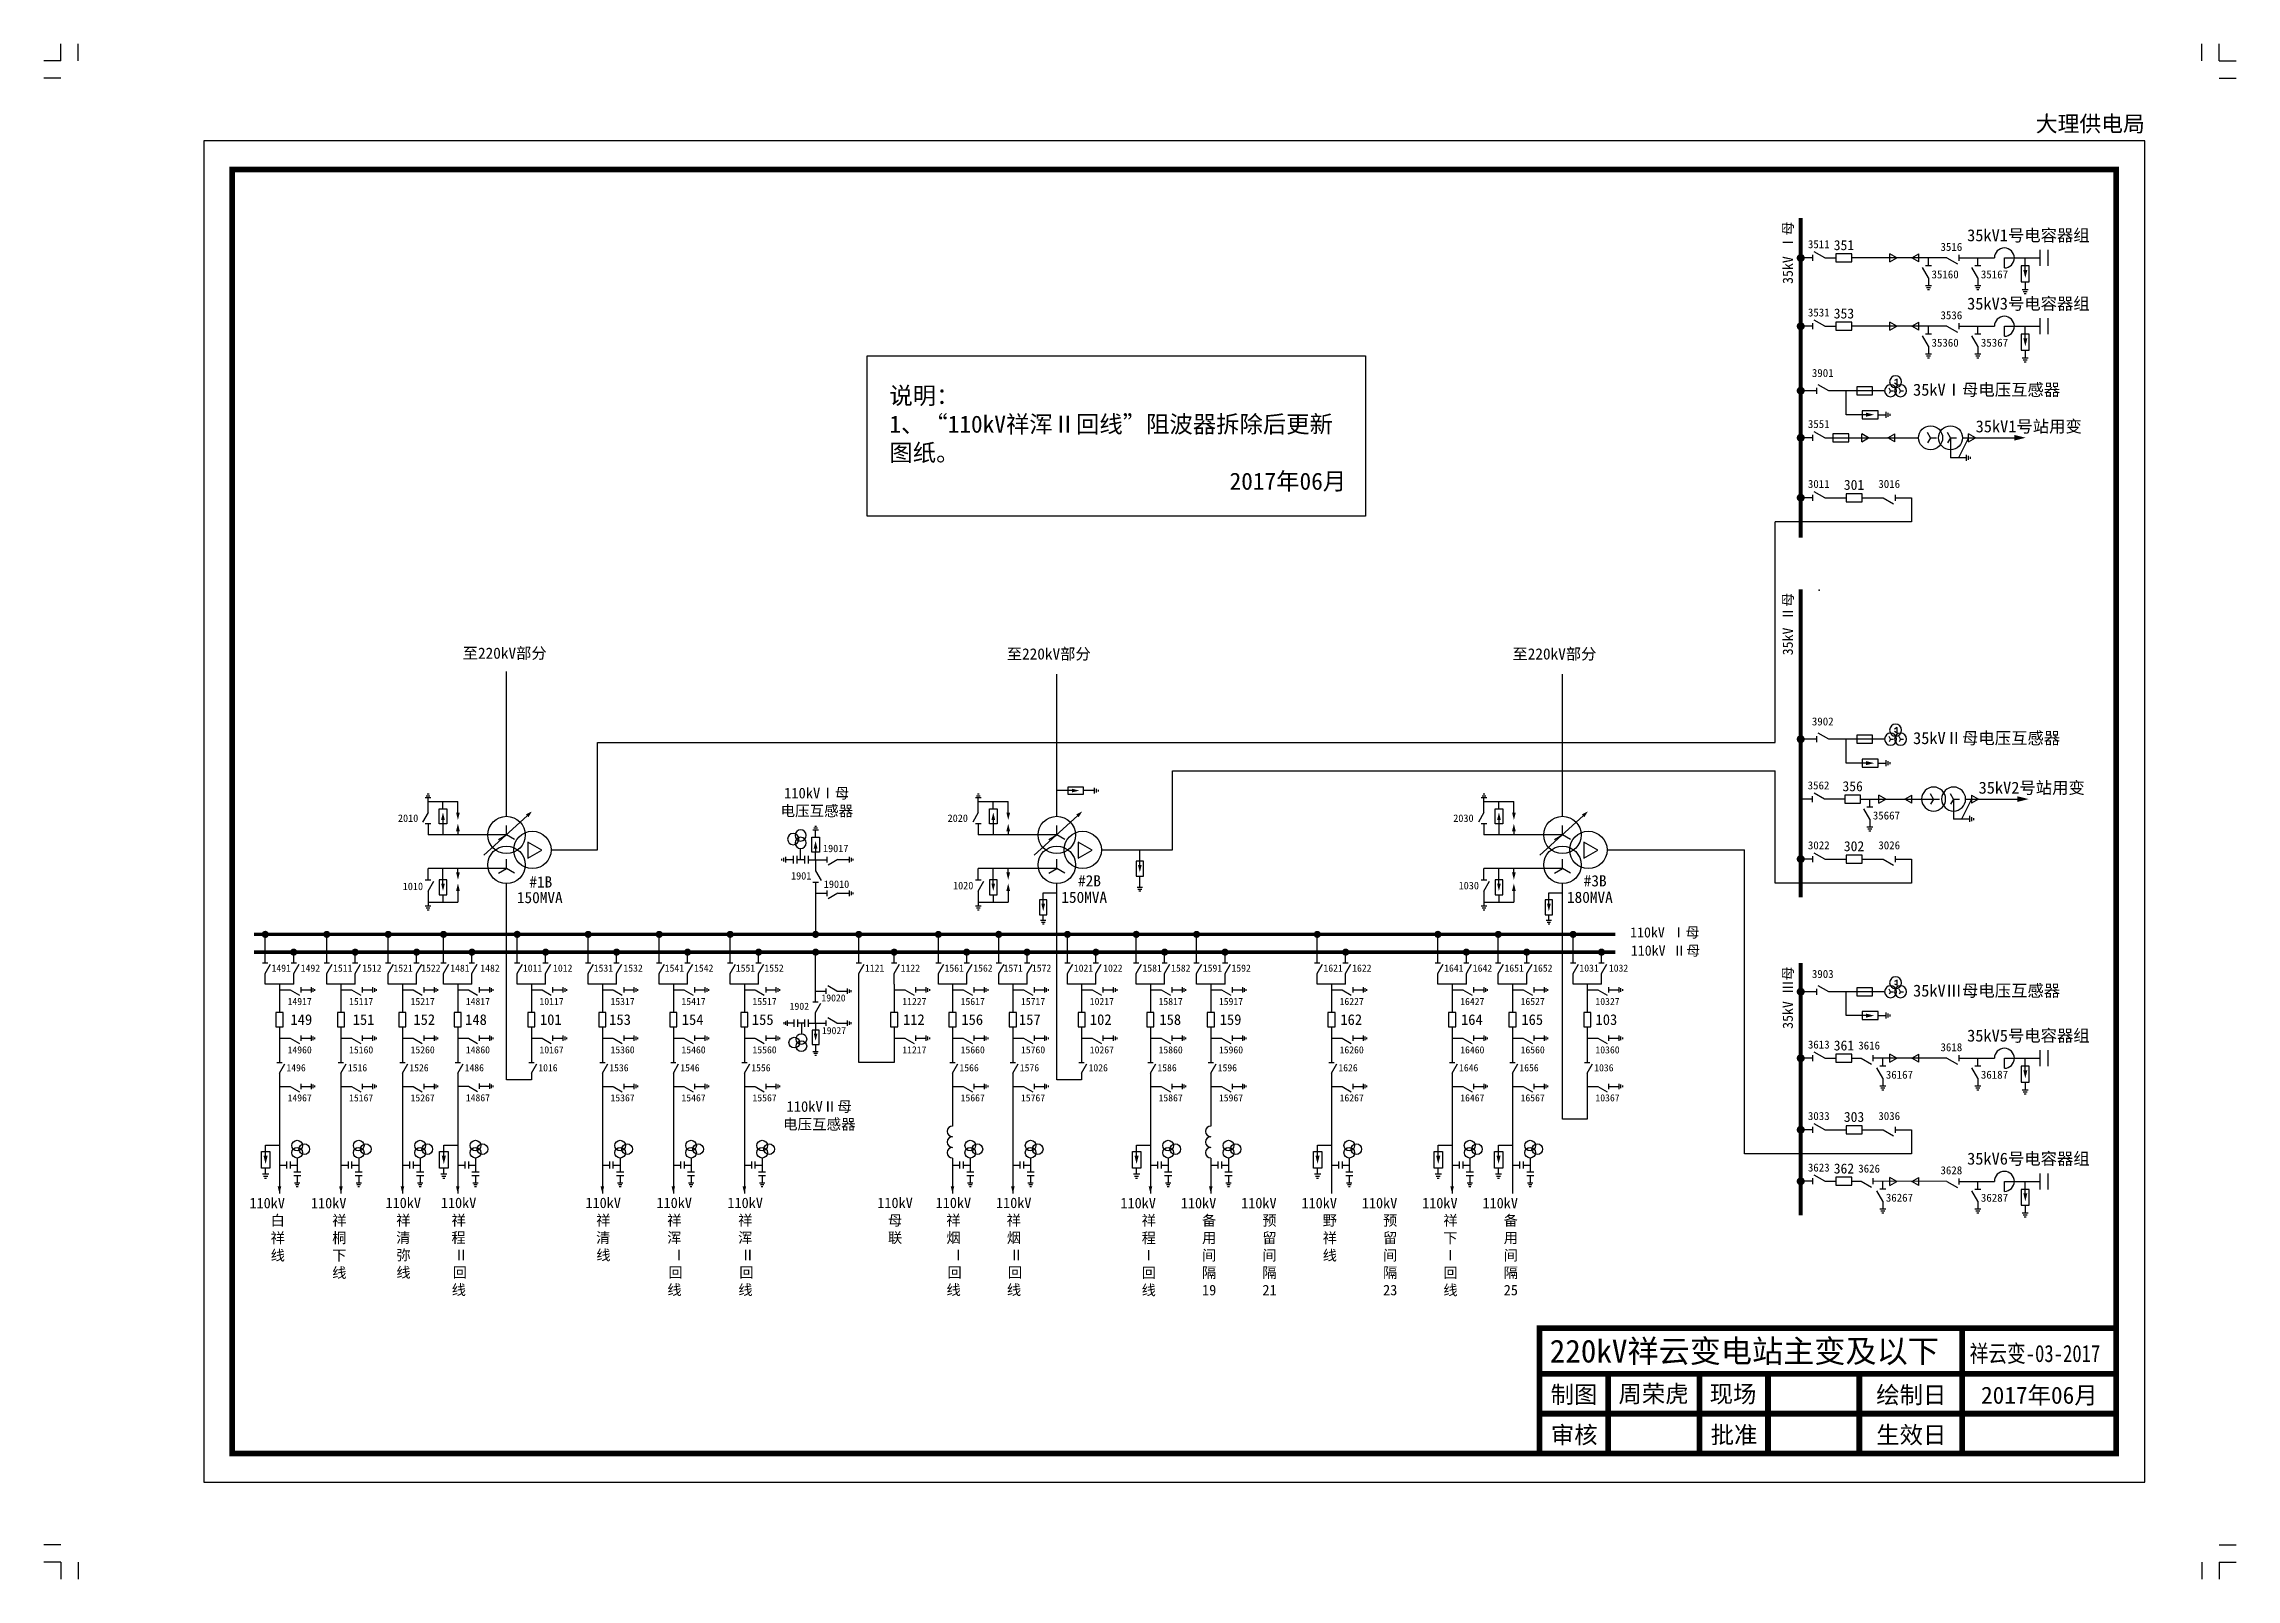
# Model space of a CAD drawing. Header units: millimetres. Extents: x -33 to 351, y -22 to 247.
import ezdxf
from ezdxf.enums import TextEntityAlignment as Align

# ---------------------------------------------------------------- set-up
doc = ezdxf.new("R2010")
doc.units = ezdxf.units.MM
doc.styles.get("Standard").update_dxf_attribs({"font": '', "bigfont": 'gbcbig.shx'})
doc.styles.get('Standard').set_extended_font_data('SimSun')

msp = doc.modelspace()

# ---------------------------------------------------------------- texts
for s, p in [('35kV Ⅰ母', (273.35, 204.93)), ('35kV Ⅱ母', (273.35, 139.87)), ('35kV Ⅲ母', (273.35, 74.42))]:
    msp.add_text(s, height=1.785, rotation=90).set_placement(p)
for s, height, p in [('35kV1号电容器组', 2.1, (303.88, 212.41)), ('35kV3号电容器组', 2.1, (303.88, 200.44)), ('35kVⅠ母电压互感器', 2.1, (294.41, 185.35)), ('35kV1号站用变', 2.1, (305.37, 178.93)), ('至220kV部分', 1.964, (40.36, 139.26)), ('至220kV部分', 1.964, (135.66, 139.13)), ('至220kV部分', 1.964, (224.23, 139.13)), ('35kVⅡ母电压互感器', 2.1, (294.41, 124.31)), ('35kV2号站用变', 2.1, (305.89, 115.62)), ('#1B', 1.964, (52.04, 99.18)), ('#2B', 1.964, (148.15, 99.38)), ('#3B', 1.964, (236.72, 99.38)), ('150MVA', 1.964, (49.86, 96.44)), ('150MVA', 1.964, (145.22, 96.49)), ('180MVA', 1.964, (233.79, 96.49)), ('110kV Ⅰ母', 1.785, (244.85, 90.43)), ('110kV Ⅱ母', 1.785, (244.98, 87.24)), ('35kVⅢ母电压互感器', 2.1, (294.41, 80.07)), ('35kV5号电容器组', 2.1, (303.88, 72.19)), ('35kV6号电容器组', 2.1, (303.88, 50.63))]:
    msp.add_text(s, height=height).set_placement(p)
for s, insert, char_height, width, attachment_point in [('说明：\\P1、“110kV祥浑Ⅱ回线”阻波器拆除后更新图纸。\\P\\pi59.588;2017年06月', (115.1, 168.54), 3, 79.838, 7), ('110kV白祥线', (9.23, 44.81), 1.829, 1.7891, 3), ('110kV祥桐\\P下线', (20, 44.81), 1.829, 1.7891, 3), ('110kV 祥程Ⅰ回线', (161.79, 44.81), 1.8288, 1.7891, 3), ('110kV备用间隔19', (172.36, 44.81), 1.8288, 1.7891, 3), ('110kV预留间隔21', (182.93, 44.81), 1.8288, 1.7891, 3), ('110kV野祥线', (193.5, 44.81), 1.829, 1.7891, 3), ('110kV预留间隔23', (204.07, 44.81), 1.8288, 1.7891, 3), ('110kV祥下Ⅰ回线', (214.63, 44.81), 1.829, 1.7891, 3), ('110kV\\P备用间隔\\P25', (225.2, 44.81), 1.829, 1.7891, 3)]:
    msp.add_mtext(s, dxfattribs=dict(insert=insert, char_height=char_height, width=width, attachment_point=attachment_point))
at = {"attachment_point": 1}
for s, insert, char_height in [('\\pi-5.7566;110kVⅠ母\\P\\pi-6.368;电压互感器', (102.41, 116.66), 1.8653), ('\\pi-5.7566;110kVⅡ母\\P\\pi-6.368;电压互感器', (102.84, 61.75), 1.8653), ('\\pi-3.0682;110kV\\P\\pi-1.1887;祥\\P\\pi-1.1836;清\\P\\pi-1.148;弥\\P\\pi-1.1582;线', (29.91, 44.85), 1.8288), ('\\pi-3.0682;110kV\\P\\pi-1.1887;祥\\P\\pi-1.209;程\\P\\pi-0.7569;Ⅱ\\P\\pi-0.98041;回\\P\\pi-1.1582;线', (39.6, 44.85), 1.8288), ('\\pi-3.0682;110kV\\P\\pi-1.1887;祥\\P\\pi-1.1836;清\\P\\pi-1.1582;线', (64.93, 44.85), 1.8288), ('\\pi-3.0682;110kV\\P\\pi-1.1887;祥\\P浑\\P\\pi-0.35559;Ⅰ\\P\\pi-0.98041;回\\P\\pi-1.1582;线', (77.37, 44.85), 1.8288), ('\\pi-3.0682;110kV\\P\\pi-1.1887;祥\\P浑\\P\\pi-0.7569;Ⅱ\\P\\pi-0.98041;回\\P\\pi-1.1582;线', (89.8, 44.85), 1.8288), ('\\pi-3.0682;110kV\\P\\pi-1.1887;母\\P\\pi-1.1938;联', (116.05, 44.85), 1.8288), ('\\pi-3.0682;110kV\\P\\pi-1.1887;祥\\P\\pi-1.1633;烟\\P\\pi-0.35559;Ⅰ\\P\\pi-0.98041;回\\P\\pi-1.1582;线', (126.27, 44.85), 1.8288), ('\\pi-3.0682;110kV\\P\\pi-1.1887;祥\\P\\pi-1.1633;烟\\P\\pi-0.7569;Ⅱ\\P\\pi-0.98041;回\\P\\pi-1.1582;线', (136.84, 44.85), 1.8288)]:
    msp.add_mtext(s, dxfattribs=dict(at, insert=insert, char_height=char_height))

# ---------------------------------------------------------------- blocks, each defined once
blk = doc.blocks.new('完整图图框A4')
at = {"linetype": 'ByBlock'}
for p, q in [((-30, 244), (-30, 247)), ((-27, 244), (-27, 247)), ((345, 244), (345, 247)), ((348, 244), (348, 247)), ((-30, 244), (-33, 244)), ((348, 244), (351, 244)), ((-30, 241), (-33, 241)), ((348, 241), (351, 241)), ((-30, -16), (-33, -16)), ((-30, -19), (-33, -19)), ((-30, -19), (-30, -22)), ((-27, -19), (-27, -22)), ((345, -19), (345, -22)), ((348, -16), (351, -16)), ((348, -19), (348, -22)), ((348, -19), (351, -19))]:
    blk.add_line(p, q, dxfattribs=at)
blk.add_lwpolyline([(-5, -5), (335, -5), (335, 230), (-5, 230)], close=True, dxfattribs=at)
at = {"linetype": 'ByBlock', "const_width": 1}
blk.add_lwpolyline([(0, 0), (330, 0), (330, 225), (0, 225)], close=True, dxfattribs=at)
for points in [[(229, 0), (229, 22), (330, 22)], [(303, 0), (303, 22)], [(229, 14), (330, 14)], [(241, 0), (241, 14)], [(257, 0), (257, 14)], [(269, 0), (269, 14)], [(285, 0), (285, 14)], [(229, 7), (330, 7)]]:
    blk.add_lwpolyline(points, dxfattribs=at)
at = {"linetype": 'ByBlock'}
for s, p in [('制图', (230.94, 8.85)), ('现场', (258.78, 8.95)), ('绘制日', (287.96, 8.78)), ('审核', (230.96, 1.78)), ('批准', (258.96, 1.78)), ('生效日', (287.96, 1.78))]:
    blk.add_text(s, height=3, dxfattribs=at).set_placement(p)
at = {"linetype": 'ByBlock', "flags": 4}
blk.add_attdef('调度中心名称', text='', height=2.8, dxfattribs=at).set_placement((335, 230.76), align=Align.BOTTOM_RIGHT)
for tag, p, height in [('图纸名称', (236.85, 15.96), 4), ('编号', (306.03, 16.04), 3), ('制图', (244.3, 8.97), 3), ('现场', (272.08, 9.05), 3), ('绘制日期', (306.31, 8.73), 3), ('审核', (244.45, 1.89), 3), ('批准', (272.45, 1.89), 3), ('生效日期', (306.71, 1.73), 3)]:
    blk.add_attdef(tag, p, '', height=height, dxfattribs=at)
blk.add_attdef('页次', text='', height=3, dxfattribs=at).set_placement((327.32, -8.3), align=Align.MIDDLE_CENTER)
blk = doc.blocks.new('接地器')
at = {"color": 0, "linetype": 'ByBlock'}
for p, q in [((-1, 0.25), (-1, -0.25)), ((-0.5, 0.5), (-0.5, -0.5)), ((0, 0.75), (0, -0.75))]:
    blk.add_line(p, q, dxfattribs=at)
blk = doc.blocks.new('断路器')
at = {"color": 0, "linetype": 'ByBlock'}
blk.add_lwpolyline([(-2, 1), (-2, -1), (2, -1), (2, 1)], close=True, dxfattribs=at)
at = {"color": 0, "linetype": 'ByBlock', "flags": 4}
blk.add_attdef('编号', text='', height=2.5, dxfattribs=at).set_placement((0, 2), align=Align.CENTER)
blk = doc.blocks.new('隔离开关')
at = {"color": 0, "linetype": 'ByBlock'}
for p, q in [((-1.5, 0), (1.1, -1.5)), ((1.5, 0.75), (1.5, -0.75))]:
    blk.add_line(p, q, dxfattribs=at)
at = {"color": 0, "linetype": 'ByBlock', "flags": 4}
blk.add_attdef('编号', text='', height=1.5, dxfattribs=at).set_placement((0.01, 2), align=Align.MIDDLE_CENTER)
blk = doc.blocks.new('电容器')
at = {"color": 0, "linetype": 'ByBlock'}
for p, q in [((-1, -1), (-1, 1)), ((0, -1), (0, 1))]:
    blk.add_line(p, q, dxfattribs=at)
blk = doc.blocks.new('电压互感器')
at = {"color": 0, "linetype": 'ByBlock'}
for centre in [(0, -1.5), (-2, -2.5), (0, -3.5)]:
    blk.add_circle(centre, 1.5, dxfattribs=at)
blk = doc.blocks.new('出线箭头')
at = {"color": 0, "linetype": 'ByBlock'}
blk.add_lwpolyline([(0, -2, 1, 0, 0), (0, 0, 0, 0, 0)], format="xyseb", dxfattribs=at)
blk = doc.blocks.new('阻波器')
at = {"color": 0, "linetype": 'ByBlock'}
for centre in [(0, 7.5), (0, 4.5), (0, 1.5)]:
    blk.add_arc(centre, 1.5, 270, 90, dxfattribs=at)
blk = doc.blocks.new('避雷器')
at = {"color": 0, "linetype": 'ByBlock'}
blk.add_line((1, 0), (2, 0), dxfattribs=at)
blk.add_lwpolyline([(-2, 1), (-2, -1), (2, -1), (2, 1)], close=True, dxfattribs=at)
blk.add_lwpolyline([(1, 0, 1, 0, 0), (-1, 0, 0, 0, 0)], format="xyseb", dxfattribs=at)
blk = doc.blocks.new('熔断器')
at = {"color": 0, "linetype": 'ByBlock'}
blk.add_line((-2, 0), (2, 0), dxfattribs=at)
blk.add_lwpolyline([(2, -1), (2, 1), (-2, 1), (-2, -1)], close=True, dxfattribs=at)
blk = doc.blocks.new('所用变')
at = {"color": 0, "linetype": 'ByBlock', "ltscale": 0.25}
for p, q in [((0, 2.5), (-1.3, 1.75)), ((0, 2.5), (0, 4)), ((0, 2.5), (1.3, 1.75)), ((0, -2.5), (-1.3, -3.25)), ((0, -2.5), (0, -1)), ((0, -2.5), (1.3, -3.25))]:
    blk.add_line(p, q, dxfattribs=at)
for centre in [(0, 2.5), (0, -2.5)]:
    blk.add_circle(centre, 3, dxfattribs=at)
at = {"color": 0, "linetype": 'ByBlock', "flags": 4}
blk.add_attdef('编号', text='', height=3, dxfattribs=at).set_placement((9.06, -2.77), align=Align.MIDDLE)
blk = doc.blocks.new('刀闸')
at = {"color": 0, "linetype": 'ByBlock'}
for p, q in [((-1.5, 0), (1.1, -1.5)), ((1.5, 0.75), (1.5, -0.75))]:
    blk.add_line(p, q, dxfattribs=at)
at = {"color": 0, "linetype": 'ByBlock', "flags": 4}
blk.add_attdef('编号', text='', height=1.5, dxfattribs=at).set_placement((0, 1), align=Align.CENTER)
blk = doc.blocks.new('3绕组变压器2')
at = {"color": 0, "linetype": 'ByBlock', "ltscale": 0.4}
for p, q in [((0, 4), (0, 6.5)), ((-2.17, 2.75), (0, 4)), ((2.17, 2.75), (0, 4)), ((5.68, 2.1), (5.68, -2.23)), ((9.43, -0.06), (5.68, 2.1)), ((-2.17, -6.25), (0, -5)), ((0, -5), (0, -2.5)), ((2.17, -6.25), (0, -5)), ((5.68, -2.23), (9.43, -0.06))]:
    blk.add_line(p, q, dxfattribs=at)
for centre in [(0, 4), (0, -4), (6.93, 0)]:
    blk.add_circle(centre, 5, dxfattribs=at)
at = {"color": 0, "linetype": 'ByBlock', "flags": 4}
blk.add_attdef('编号', (14.86, -0.67), '', height=3, dxfattribs=at)
blk = doc.blocks.new('电抗器')
at = {"color": 0, "linetype": 'ByBlock'}
for p, q in [((0, -2.5), (0, 0)), ((0, 0), (2.5, 0))]:
    blk.add_line(p, q, dxfattribs=at)
blk.add_arc((0, 0), 2.5, 270, 180, dxfattribs=at)

# ---------------------------------------------------------------- linework, layer by layer
at = {"color": 106, "linetype": 'ByBlock', "extrusion": (1.22465e-16, 7.4988e-33, -1)}
for p, q in [((276.83, 209.48), (274.73, 209.48)), ((278.93, 209.48), (280.9, 209.48)), ((276.83, 197.52), (274.73, 197.52)), ((278.93, 197.52), (280.9, 197.52)), ((276.83, 177.98), (274.73, 177.98)), ((278.93, 177.98), (280.33, 177.98)), ((276.83, 167.48), (274.73, 167.48)), ((298.01, 114.68), (297.48, 115.59)), ((301.51, 114.68), (300.98, 115.59)), ((304.66, 115.38), (305.87, 114.68)), ((304.66, 115.38), (304.66, 113.98)), ((276.8, 114.67), (274.73, 114.67)), ((285.23, 114.66), (297.8, 114.68)), ((298.01, 114.68), (297.48, 113.77)), ((298.01, 114.68), (299.06, 114.68)), ((301.51, 114.68), (300.98, 113.77)), ((301.51, 114.68), (302.56, 114.68)), ((301.51, 114.68), (301.51, 111.18)), ((304.66, 114.68), (302.91, 111.18)), ((303.61, 114.68), (312.65, 114.68)), ((304.31, 111.73), (304.31, 110.68)), ((305.87, 114.68), (304.66, 113.98)), ((304.66, 111.53), (304.66, 110.83)), ((304.31, 111.18), (301.51, 111.18)), ((305.01, 111.35), (305.01, 111)), ((276.83, 104.17), (274.73, 104.17)), ((276.83, 69.27), (274.73, 69.27)), ((278.93, 69.27), (280.9, 69.27)), ((276.83, 56.74), (274.73, 56.74)), ((276.83, 47.71), (274.73, 47.71)), ((278.93, 47.71), (280.9, 47.71))]:
    msp.add_line(p, q, dxfattribs=at)
at = {"color": 106, "linetype": 'ByBlock', "ltscale": 0.4, "extrusion": (1.22465e-16, 7.4988e-33, -1)}
for p, q in [((300.35, 209.48), (283.7, 209.48)), ((291.58, 209.48), (290.36, 210.18)), ((290.36, 208.78), (290.36, 210.18)), ((290.36, 208.78), (291.58, 209.48)), ((294.22, 209.48), (295.43, 210.18)), ((295.43, 208.78), (294.22, 209.48)), ((295.43, 208.78), (295.43, 210.18)), ((302.45, 209.48), (308.65, 209.48)), ((311.54, 209.48), (316.59, 209.48)), ((300.35, 197.51), (283.7, 197.52)), ((291.58, 197.51), (290.36, 198.21)), ((290.36, 196.81), (290.36, 198.21)), ((290.36, 196.81), (291.58, 197.51)), ((294.22, 197.51), (295.43, 198.21)), ((295.43, 196.81), (294.22, 197.51)), ((295.43, 196.81), (295.43, 198.21)), ((302.45, 197.51), (308.65, 197.51)), ((311.54, 197.51), (316.59, 197.51)), ((291.62, 188.25), (291.18, 187.99)), ((291.62, 187.34), (291.62, 188.25)), ((277.53, 186.22), (274.73, 186.22)), ((289.43, 186.22), (279.63, 186.22)), ((282.69, 182.02), (282.69, 186.22)), ((290.48, 186.22), (290.22, 186.67)), ((290.48, 186.22), (290.22, 185.76)), ((290.48, 186.22), (291.01, 186.22)), ((291.18, 187.59), (291.62, 187.34)), ((292.23, 186.22), (291.97, 186.67)), ((292.23, 186.22), (291.97, 185.76)), ((292.23, 186.22), (292.76, 186.22)), ((286.19, 182.02), (282.69, 182.02)), ((288.29, 182.02), (289.69, 182.02)), ((289.69, 181.5), (289.69, 182.55)), ((290.04, 181.67), (290.04, 182.37)), ((290.39, 181.85), (290.39, 182.2)), ((278.93, 167.48), (282.67, 167.48)), ((285.47, 167.48), (289.17, 167.48)), ((291.27, 167.48), (294.16, 167.48)), ((270.25, 124.61), (270.25, 163.28)), ((291.62, 127.2), (291.18, 126.95)), ((291.62, 126.29), (291.62, 127.2)), ((63.96, 105.77), (63.96, 124.61)), ((63.96, 124.61), (270.25, 124.61)), ((277.53, 125.17), (274.73, 125.17)), ((289.43, 125.17), (279.63, 125.17)), ((282.69, 120.98), (282.69, 125.17)), ((290.48, 125.17), (290.22, 125.63)), ((290.48, 125.17), (290.22, 124.72)), ((290.48, 125.17), (291.01, 125.17)), ((291.18, 126.55), (291.62, 126.29)), ((292.23, 125.17), (291.97, 125.63)), ((292.23, 125.17), (291.97, 124.72)), ((292.23, 125.17), (292.76, 125.17)), ((164.69, 105.77), (164.69, 119.6)), ((164.69, 119.6), (270.25, 119.6)), ((270.25, 99.97), (270.25, 119.6)), ((286.19, 120.98), (282.69, 120.98)), ((288.29, 120.98), (289.69, 120.98)), ((289.69, 120.45), (289.69, 121.5)), ((290.04, 120.63), (290.04, 121.33)), ((290.39, 120.8), (290.39, 121.15)), ((55.85, 105.77), (63.96, 105.77)), ((152.23, 105.77), (164.69, 105.77)), ((240.8, 105.77), (264.87, 105.77)), ((264.87, 52.54), (264.87, 105.77)), ((278.93, 104.17), (282.67, 104.17)), ((285.47, 104.17), (289.17, 104.17)), ((291.27, 104.17), (294.16, 104.17)), ((277.53, 80.93), (274.73, 80.93)), ((289.43, 80.93), (279.63, 80.93)), ((282.69, 76.74), (282.69, 80.93)), ((290.48, 80.93), (290.22, 81.38)), ((290.48, 80.93), (290.22, 80.48)), ((290.48, 80.93), (291.01, 80.93)), ((291.62, 82.96), (291.18, 82.71)), ((291.18, 82.3), (291.62, 82.05)), ((291.62, 82.05), (291.62, 82.96)), ((292.23, 80.93), (291.97, 81.38)), ((292.23, 80.93), (291.97, 80.48)), ((292.23, 80.93), (292.76, 80.93)), ((289.69, 76.21), (289.69, 77.26)), ((290.04, 76.39), (290.04, 77.09)), ((290.39, 76.56), (290.39, 76.91)), ((286.19, 76.74), (282.69, 76.74)), ((288.29, 76.74), (289.69, 76.74)), ((300.35, 69.26), (287.39, 69.26)), ((291.58, 69.26), (290.36, 69.96)), ((290.36, 68.56), (290.36, 69.96)), ((290.36, 68.56), (291.58, 69.26)), ((294.22, 69.26), (295.43, 69.96)), ((295.43, 68.56), (294.22, 69.26)), ((295.43, 68.56), (295.43, 69.96)), ((302.45, 69.26), (308.65, 69.26)), ((311.54, 69.26), (316.59, 69.26)), ((278.93, 56.74), (282.67, 56.74)), ((285.47, 56.74), (289.17, 56.74)), ((291.27, 56.74), (294.16, 56.74)), ((300.35, 47.7), (287.39, 47.71)), ((291.58, 47.7), (290.36, 48.4)), ((290.36, 47), (290.36, 48.4)), ((290.36, 47), (291.58, 47.7)), ((294.22, 47.7), (295.43, 48.4)), ((295.43, 47), (294.22, 47.7)), ((295.43, 47), (295.43, 48.4)), ((302.45, 47.7), (308.65, 47.7)), ((311.54, 47.7), (316.59, 47.7))]:
    msp.add_line(p, q, dxfattribs=at)
at = {"color": 106, "linetype": 'ByBlock', "ltscale": 0.4, "extrusion": (0, 1.22465e-16, -1)}
for p, q in [((297.11, 208.08), (297.11, 209.48)), ((305.76, 208.08), (305.76, 209.48)), ((314.07, 207.38), (314.07, 209.48)), ((297.11, 205.98), (297.11, 204.58)), ((305.76, 205.98), (305.76, 204.58)), ((314.07, 205.28), (314.07, 203.88)), ((297.11, 196.11), (297.11, 197.51)), ((305.76, 196.11), (305.76, 197.51)), ((314.07, 195.41), (314.07, 197.51)), ((297.11, 194.01), (297.11, 192.61)), ((305.76, 194.01), (305.76, 192.61)), ((314.07, 193.31), (314.07, 191.91)), ((286.83, 113.27), (286.83, 114.67)), ((286.83, 111.17), (286.83, 109.77)), ((289.11, 67.86), (289.11, 69.26)), ((305.76, 67.86), (305.76, 69.26)), ((314.07, 67.16), (314.07, 69.26)), ((289.11, 65.76), (289.11, 64.36)), ((305.76, 65.76), (305.76, 64.36)), ((314.07, 65.06), (314.07, 63.66)), ((289.11, 46.31), (289.11, 47.71)), ((305.76, 46.3), (305.76, 47.7)), ((314.07, 45.6), (314.07, 47.7)), ((289.11, 44.21), (289.11, 42.81)), ((305.76, 44.2), (305.76, 42.8)), ((314.07, 43.5), (314.07, 42.1))]:
    msp.add_line(p, q, dxfattribs=at)
at = {"color": 106, "linetype": 'ByBlock', "extrusion": (0, 1.22465e-16, -1)}
for p, q in [((297.64, 204.58), (296.59, 204.58)), ((297.46, 204.23), (296.76, 204.23)), ((297.29, 203.88), (296.94, 203.88)), ((306.29, 204.58), (305.24, 204.58)), ((306.11, 204.23), (305.41, 204.23)), ((305.94, 203.88), (305.59, 203.88)), ((314.59, 203.88), (313.54, 203.88)), ((314.42, 203.53), (313.72, 203.53)), ((314.24, 203.18), (313.89, 203.18)), ((297.64, 192.61), (296.59, 192.61)), ((297.46, 192.26), (296.76, 192.26)), ((306.29, 192.61), (305.24, 192.61)), ((306.11, 192.26), (305.41, 192.26)), ((297.29, 191.91), (296.94, 191.91)), ((305.94, 191.91), (305.59, 191.91)), ((314.59, 191.91), (313.54, 191.91)), ((314.42, 191.56), (313.72, 191.56)), ((314.24, 191.21), (313.89, 191.21)), ((287.35, 109.77), (286.3, 109.77)), ((287.18, 109.42), (286.48, 109.42)), ((287, 109.07), (286.65, 109.07)), ((289.64, 64.36), (288.59, 64.36)), ((289.46, 64.01), (288.76, 64.01)), ((289.29, 63.66), (288.94, 63.66)), ((306.29, 64.36), (305.24, 64.36)), ((306.11, 64.01), (305.41, 64.01)), ((305.94, 63.66), (305.59, 63.66)), ((314.59, 63.66), (313.54, 63.66)), ((314.42, 63.31), (313.72, 63.31)), ((314.24, 62.96), (313.89, 62.96)), ((289.64, 42.81), (288.59, 42.81)), ((289.46, 42.46), (288.76, 42.46)), ((306.29, 42.8), (305.24, 42.8)), ((306.11, 42.45), (305.41, 42.45)), ((289.29, 42.11), (288.94, 42.11)), ((305.94, 42.1), (305.59, 42.1)), ((314.59, 42.1), (313.54, 42.1)), ((314.42, 41.75), (313.72, 41.75)), ((314.24, 41.4), (313.89, 41.4))]:
    msp.add_line(p, q, dxfattribs=at)
at = {"color": 106, "linetype": 'ByBlock', "ltscale": 0.25, "extrusion": (1.22465e-16, 7.4988e-33, -1)}
for p, q in [((283.13, 177.98), (295.38, 177.98)), ((286.63, 177.98), (285.42, 178.68)), ((285.42, 177.28), (285.42, 178.68)), ((285.42, 177.28), (286.63, 177.98)), ((289.98, 177.98), (291.2, 178.68)), ((291.2, 177.28), (289.98, 177.98)), ((291.2, 177.28), (291.2, 178.68)), ((300.98, 177.98), (300.98, 174.48)), ((304.13, 177.98), (302.38, 174.48)), ((303.08, 177.98), (312.13, 177.98)), ((305.35, 177.98), (304.13, 178.68)), ((304.13, 177.28), (304.13, 178.68)), ((304.13, 177.28), (305.35, 177.98)), ((303.78, 174.48), (300.98, 174.48)), ((289.64, 114.67), (288.43, 115.37)), ((288.43, 113.97), (288.43, 115.37)), ((292.99, 114.67), (294.2, 115.37)), ((294.2, 113.97), (294.2, 115.37)), ((288.43, 113.97), (289.64, 114.67)), ((294.2, 113.97), (292.99, 114.67))]:
    msp.add_line(p, q, dxfattribs=at)
at = {"color": 106, "extrusion": (1.22465e-16, 7.4988e-33, -1)}
for p, q in [((294.16, 167.48), (294.16, 163.28)), ((294.16, 163.28), (270.25, 163.28)), ((282.43, 114.68), (278.9, 114.67)), ((294.16, 104.17), (294.16, 99.97)), ((294.16, 99.97), (270.25, 99.97)), ((283.7, 69.27), (285.29, 69.26)), ((294.16, 56.74), (294.16, 52.54)), ((294.16, 52.54), (264.87, 52.54)), ((283.7, 47.71), (285.29, 47.71))]:
    msp.add_line(p, q, dxfattribs=at)
at = {"linetype": 'ByBlock'}
for p, q in [((146.41, 116.16), (144.45, 116.16)), ((150.99, 116.16), (149.03, 116.16)), ((44.08, 104.83), (51.66, 111.75)), ((140.47, 104.83), (148.04, 111.75)), ((229.03, 104.83), (236.61, 111.75))]:
    msp.add_line(p, q, dxfattribs=at)
at = {"color": 0, "linetype": 'ByBlock', "ltscale": 0.4}
for p, q in [((34.3, 112.32), (34.3, 114.93)), ((34.3, 114.28), (39.53, 114.28)), ((36.91, 112.97), (36.91, 114.28)), ((39.53, 112.32), (39.53, 114.28)), ((130.68, 112.32), (130.68, 114.93)), ((130.68, 114.28), (135.92, 114.28)), ((133.3, 112.97), (133.3, 114.28)), ((135.92, 112.32), (135.92, 114.28)), ((219.25, 112.32), (219.25, 114.93)), ((219.25, 114.28), (224.49, 114.28)), ((221.87, 112.97), (221.87, 114.28)), ((224.49, 112.32), (224.49, 114.28)), ((34.3, 110.35), (34.3, 108.39)), ((48.04, 108.39), (34.3, 108.39)), ((36.91, 111.01), (36.91, 108.39)), ((39.53, 109.04), (39.53, 108.39)), ((130.68, 110.35), (130.68, 108.39)), ((144.43, 108.39), (130.68, 108.39)), ((133.3, 111.01), (133.3, 108.39)), ((135.92, 109.04), (135.92, 108.39)), ((219.25, 110.35), (219.25, 108.39)), ((233, 108.39), (219.25, 108.39)), ((221.87, 111.01), (221.87, 108.39)), ((224.49, 109.04), (224.49, 108.39)), ((48.04, 102.5), (34.3, 102.5)), ((34.3, 100.53), (34.3, 102.5)), ((36.91, 99.88), (36.91, 102.5)), ((39.53, 101.84), (39.53, 102.5)), ((144.43, 102.5), (130.68, 102.5)), ((130.68, 100.53), (130.68, 102.5)), ((133.3, 99.88), (133.3, 102.5)), ((135.92, 101.84), (135.92, 102.5)), ((233, 102.5), (219.25, 102.5)), ((219.25, 100.53), (219.25, 102.5)), ((221.87, 99.88), (221.87, 102.5)), ((224.49, 101.84), (224.49, 102.5)), ((34.3, 98.57), (34.3, 95.95)), ((34.3, 96.61), (39.53, 96.61)), ((36.91, 97.92), (36.91, 96.61)), ((39.53, 98.57), (39.53, 96.61)), ((130.68, 98.57), (130.68, 95.95)), ((130.68, 96.61), (135.92, 96.61)), ((133.3, 97.92), (133.3, 96.61)), ((135.92, 98.57), (135.92, 96.61)), ((219.25, 98.57), (219.25, 95.95)), ((219.25, 96.61), (224.49, 96.61)), ((221.87, 97.92), (221.87, 96.61)), ((224.49, 98.57), (224.49, 96.61))]:
    msp.add_line(p, q, dxfattribs=at)
at = {"color": 1, "linetype": 'ByBlock', "extrusion": (0, -1.22465e-16, -1)}
for p, q in [((102.18, 107.98), (102.18, 109.29)), ((98.25, 104.06), (96.94, 104.06)), ((100.22, 104.06), (98.91, 104.06)), ((99.56, 104.06), (99.56, 106.02)), ((100.87, 104.06), (104.14, 104.06)), ((102.18, 104.06), (102.18, 105.36)), ((102.18, 104.06), (102.18, 102.09)), ((106.11, 104.07), (108.07, 104.07)), ((48.04, 65.48), (48.04, 99.88)), ((102.18, 100.13), (102.18, 90.97)), ((144.43, 65.48), (144.43, 99.88)), ((233, 58.59), (233, 99.88)), ((102.18, 98.17), (104.14, 98.17)), ((106.11, 98.17), (108.07, 98.17)), ((142.05, 98.26), (144.43, 98.26)), ((230.62, 98.26), (233, 98.26)), ((5.78, 85.99), (5.78, 90.97)), ((16.55, 85.99), (16.55, 90.97)), ((27.32, 85.99), (27.32, 90.97)), ((37.01, 85.99), (37.01, 90.97)), ((49.91, 85.99), (49.91, 90.97)), ((62.34, 85.99), (62.34, 90.97)), ((74.78, 85.99), (74.78, 90.97)), ((87.21, 85.99), (87.21, 90.97)), ((109.74, 85.99), (109.74, 90.97)), ((123.68, 85.99), (123.68, 90.97)), ((134.25, 85.99), (134.25, 90.97)), ((146.29, 85.99), (146.29, 90.97)), ((158.35, 85.99), (158.35, 90.97)), ((168.91, 85.99), (168.91, 90.97)), ((190.05, 85.99), (190.05, 90.97)), ((211.19, 85.99), (211.19, 90.97)), ((221.75, 85.99), (221.75, 90.97)), ((234.86, 85.99), (234.86, 90.97)), ((10.76, 85.99), (10.76, 87.86)), ((21.53, 85.99), (21.53, 87.86)), ((32.29, 85.99), (32.29, 87.86)), ((41.98, 85.99), (41.98, 87.86)), ((54.88, 85.99), (54.88, 87.86)), ((67.32, 85.99), (67.32, 87.86)), ((79.75, 85.99), (79.75, 87.86)), ((92.19, 85.99), (92.19, 87.86)), ((102.18, 79.15), (102.18, 87.86)), ((115.94, 85.99), (115.94, 87.86)), ((128.65, 85.99), (128.65, 87.86)), ((139.22, 85.99), (139.22, 87.86)), ((151.27, 85.99), (151.27, 87.86)), ((163.32, 85.99), (163.32, 87.86)), ((173.89, 85.99), (173.89, 87.86)), ((195.02, 85.99), (195.02, 87.86)), ((216.16, 85.99), (216.16, 87.86)), ((226.73, 85.99), (226.73, 87.86)), ((239.84, 85.99), (239.84, 87.86)), ((5.78, 82.26), (5.78, 84.13)), ((10.76, 82.26), (5.78, 82.26)), ((8.27, 82.26), (8.27, 77.29)), ((8.27, 81.23), (10.14, 81.23)), ((10.76, 82.26), (10.76, 84.13)), ((12, 81.23), (13.87, 81.23)), ((16.55, 82.26), (16.55, 84.13)), ((21.53, 82.26), (16.55, 82.26)), ((19.04, 82.26), (19.04, 77.29)), ((19.04, 81.23), (20.9, 81.23)), ((21.53, 82.26), (21.53, 84.13)), ((22.77, 81.23), (24.64, 81.23)), ((27.32, 82.26), (27.32, 84.13)), ((32.29, 82.26), (27.32, 82.26)), ((29.81, 82.26), (29.81, 77.29)), ((29.81, 81.23), (31.67, 81.23)), ((32.29, 82.26), (32.29, 84.13)), ((33.54, 81.23), (35.4, 81.23)), ((37.01, 82.26), (37.01, 84.13)), ((41.98, 82.26), (37.01, 82.26)), ((39.5, 82.26), (39.5, 77.29)), ((39.5, 81.23), (41.36, 81.23)), ((41.98, 82.26), (41.98, 84.13)), ((43.23, 81.23), (45.09, 81.23)), ((49.91, 82.26), (49.91, 84.13)), ((54.88, 82.26), (49.91, 82.26)), ((52.39, 82.26), (52.39, 77.29)), ((52.39, 81.23), (54.26, 81.23)), ((54.88, 82.26), (54.88, 84.13)), ((56.12, 81.23), (57.99, 81.23)), ((62.34, 82.26), (62.34, 84.13)), ((67.32, 82.26), (62.34, 82.26)), ((64.83, 82.26), (64.83, 77.29)), ((64.83, 81.23), (66.69, 81.23)), ((67.32, 82.26), (67.32, 84.13)), ((68.56, 81.23), (70.42, 81.23)), ((74.78, 82.26), (74.78, 84.13)), ((79.75, 82.26), (74.78, 82.26)), ((77.26, 82.26), (77.26, 77.29)), ((77.26, 81.23), (79.13, 81.23)), ((79.75, 82.26), (79.75, 84.13)), ((80.99, 81.23), (82.86, 81.23)), ((87.21, 82.26), (87.21, 84.13)), ((92.19, 82.26), (87.21, 82.26)), ((89.7, 82.26), (89.7, 77.29)), ((89.7, 81.23), (91.56, 81.23)), ((92.19, 82.26), (92.19, 84.13)), ((93.43, 81.23), (95.3, 81.23)), ((102.18, 81.02), (104.04, 81.02)), ((105.91, 81.02), (107.78, 81.02)), ((109.74, 68.53), (109.74, 84.13)), ((115.94, 82.26), (115.94, 84.13)), ((115.94, 82.26), (115.94, 77.29)), ((115.94, 81.23), (117.81, 81.23)), ((119.67, 81.23), (121.54, 81.23)), ((123.68, 82.26), (123.68, 84.13)), ((128.65, 82.26), (123.68, 82.26)), ((126.16, 82.26), (126.16, 77.29)), ((126.16, 81.23), (128.03, 81.23)), ((128.65, 82.26), (128.65, 84.13)), ((129.89, 81.23), (131.76, 81.23)), ((134.25, 82.26), (134.25, 84.13)), ((139.22, 82.26), (134.25, 82.26)), ((136.73, 82.26), (136.73, 77.29)), ((136.73, 81.23), (138.6, 81.23)), ((139.22, 82.26), (139.22, 84.13)), ((140.46, 81.23), (142.33, 81.23)), ((146.29, 82.26), (146.29, 84.13)), ((151.27, 82.26), (146.29, 82.26)), ((148.78, 82.26), (148.78, 77.29)), ((148.78, 81.23), (150.64, 81.23)), ((151.27, 82.26), (151.27, 84.13)), ((152.51, 81.23), (154.38, 81.23)), ((158.35, 82.26), (158.35, 84.13)), ((163.32, 82.26), (158.35, 82.26)), ((160.83, 82.26), (160.83, 77.29)), ((160.83, 81.23), (162.7, 81.23)), ((163.32, 82.26), (163.32, 84.13)), ((164.56, 81.23), (166.43, 81.23)), ((168.91, 82.26), (168.91, 84.13)), ((173.89, 82.26), (168.91, 82.26)), ((171.4, 82.26), (171.4, 77.29)), ((171.4, 81.23), (173.27, 81.23)), ((173.89, 82.26), (173.89, 84.13)), ((175.13, 81.23), (177, 81.23)), ((190.05, 82.26), (190.05, 84.13)), ((195.02, 82.26), (190.05, 82.26)), ((192.54, 82.26), (192.54, 77.29)), ((192.54, 81.23), (194.4, 81.23)), ((195.02, 82.26), (195.02, 84.13)), ((196.27, 81.23), (198.13, 81.23)), ((211.19, 82.26), (211.19, 84.13)), ((216.16, 82.26), (211.19, 82.26)), ((213.67, 82.26), (213.67, 77.29)), ((213.67, 81.23), (215.54, 81.23)), ((216.16, 82.26), (216.16, 84.13)), ((217.4, 81.23), (219.27, 81.23)), ((221.75, 82.26), (221.75, 84.13)), ((226.73, 82.26), (221.75, 82.26)), ((224.24, 82.26), (224.24, 77.29)), ((224.24, 81.23), (226.11, 81.23)), ((226.73, 82.26), (226.73, 84.13)), ((227.97, 81.23), (229.84, 81.23)), ((234.86, 82.26), (234.86, 84.13)), ((239.84, 82.26), (234.86, 82.26)), ((237.35, 82.26), (237.35, 77.29)), ((237.35, 81.23), (239.21, 81.23)), ((239.84, 82.26), (239.84, 84.13)), ((241.08, 81.23), (242.94, 81.23)), ((102.18, 75.42), (102.18, 77.29)), ((8.27, 74.8), (8.27, 68.53)), ((19.04, 74.8), (19.04, 68.53)), ((29.81, 74.8), (29.81, 68.53)), ((39.5, 74.8), (39.5, 68.53)), ((52.39, 74.8), (52.39, 68.53)), ((64.83, 74.8), (64.83, 68.53)), ((77.26, 74.8), (77.26, 68.53)), ((89.7, 74.8), (89.7, 68.53)), ((98.45, 75.42), (97.21, 75.42)), ((100.31, 75.42), (99.07, 75.42)), ((99.69, 75.42), (99.69, 73.56)), ((100.94, 75.42), (104.04, 75.42)), ((102.18, 75.42), (102.18, 74.18)), ((105.91, 75.41), (107.78, 75.41)), ((115.94, 74.8), (115.94, 68.53)), ((126.16, 74.8), (126.16, 68.53)), ((136.73, 74.8), (136.73, 68.53)), ((148.78, 74.8), (148.78, 68.53)), ((160.83, 74.8), (160.83, 68.53)), ((171.4, 74.8), (171.4, 68.53)), ((192.54, 74.8), (192.54, 68.53)), ((213.67, 74.8), (213.67, 68.53)), ((224.24, 74.8), (224.24, 68.53)), ((237.35, 74.8), (237.35, 68.53)), ((8.27, 72.76), (10.14, 72.76)), ((12, 72.76), (13.87, 72.76)), ((19.04, 72.76), (20.9, 72.76)), ((22.77, 72.76), (24.64, 72.76)), ((29.81, 72.76), (31.67, 72.76)), ((33.54, 72.76), (35.4, 72.76)), ((39.5, 72.76), (41.36, 72.76)), ((43.23, 72.76), (45.09, 72.76)), ((52.39, 72.76), (54.26, 72.76)), ((56.12, 72.76), (57.99, 72.76)), ((64.83, 72.76), (66.69, 72.76)), ((68.56, 72.76), (70.42, 72.76)), ((77.26, 72.76), (79.13, 72.76)), ((80.99, 72.76), (82.86, 72.76)), ((89.7, 72.76), (91.56, 72.76)), ((93.43, 72.76), (95.3, 72.76)), ((102.18, 71.69), (102.18, 70.45)), ((115.94, 72.76), (117.81, 72.76)), ((119.67, 72.76), (121.54, 72.76)), ((126.16, 72.76), (128.03, 72.76)), ((129.89, 72.76), (131.76, 72.76)), ((136.73, 72.76), (138.6, 72.76)), ((140.46, 72.76), (142.33, 72.76)), ((148.78, 72.76), (150.64, 72.76)), ((152.51, 72.76), (154.38, 72.76)), ((160.83, 72.76), (162.7, 72.76)), ((164.56, 72.76), (166.43, 72.76)), ((171.4, 72.76), (173.27, 72.76)), ((175.13, 72.76), (177, 72.76)), ((192.54, 72.76), (194.4, 72.76)), ((196.27, 72.76), (198.13, 72.76)), ((213.67, 72.76), (215.54, 72.76)), ((217.4, 72.76), (219.27, 72.76)), ((224.24, 72.76), (226.11, 72.76)), ((227.97, 72.76), (229.84, 72.76)), ((237.35, 72.76), (239.21, 72.76)), ((241.08, 72.76), (242.94, 72.76)), ((8.27, 66.67), (8.27, 57.39)), ((19.04, 66.67), (19.04, 57.39)), ((29.81, 66.67), (29.81, 57.39)), ((39.5, 66.67), (39.5, 59.88)), ((39.5, 66.67), (39.5, 57.39)), ((52.39, 65.48), (48.04, 65.48)), ((52.39, 66.67), (52.39, 65.48)), ((64.83, 66.67), (64.83, 57.39)), ((77.26, 66.67), (77.26, 51.79)), ((89.7, 66.67), (89.7, 57.39)), ((115.94, 68.53), (109.74, 68.53)), ((126.16, 66.67), (126.16, 57.39)), ((136.73, 66.67), (136.73, 51.79)), ((148.78, 65.48), (144.43, 65.48)), ((148.78, 66.67), (148.78, 65.48)), ((160.83, 66.67), (160.83, 57.39)), ((171.4, 66.67), (171.4, 57.39)), ((192.54, 66.67), (192.54, 57.39)), ((213.67, 66.67), (213.67, 57.39)), ((224.24, 66.67), (224.24, 57.39)), ((237.35, 66.67), (237.35, 58.59)), ((8.27, 64.34), (10.14, 64.34)), ((12, 64.34), (13.87, 64.34)), ((19.04, 64.34), (20.9, 64.34)), ((22.77, 64.34), (24.64, 64.34)), ((29.81, 64.34), (31.67, 64.34)), ((33.54, 64.34), (35.4, 64.34)), ((39.5, 64.35), (41.36, 64.35)), ((43.23, 64.35), (45.09, 64.35)), ((64.83, 64.34), (66.69, 64.34)), ((68.56, 64.34), (70.42, 64.34)), ((77.26, 64.34), (79.13, 64.34)), ((80.99, 64.34), (82.86, 64.34)), ((89.7, 64.34), (91.56, 64.34)), ((93.43, 64.34), (95.3, 64.34)), ((126.16, 64.34), (128.03, 64.34)), ((129.89, 64.34), (131.76, 64.34)), ((136.73, 64.34), (138.6, 64.34)), ((140.46, 64.34), (142.33, 64.34)), ((160.83, 64.34), (162.7, 64.34)), ((164.56, 64.34), (166.43, 64.34)), ((171.4, 64.34), (173.27, 64.34)), ((175.13, 64.34), (177, 64.34)), ((192.54, 64.34), (194.4, 64.34)), ((196.27, 64.34), (198.13, 64.34)), ((213.67, 64.34), (215.54, 64.34)), ((217.4, 64.34), (219.27, 64.34)), ((224.24, 64.34), (226.11, 64.34)), ((227.97, 64.34), (229.84, 64.34)), ((237.35, 64.34), (239.21, 64.34)), ((241.08, 64.34), (242.94, 64.34)), ((237.35, 58.59), (233, 58.59)), ((8.27, 57.39), (8.27, 45.58)), ((19.04, 57.39), (19.04, 45.58)), ((29.81, 57.39), (29.81, 45.58)), ((39.5, 57.39), (39.5, 45.58)), ((64.83, 57.39), (64.83, 45.58)), ((89.7, 57.39), (89.7, 45.58)), ((160.83, 57.39), (160.83, 45.58)), ((192.54, 57.39), (192.54, 45.58)), ((213.67, 57.39), (213.67, 45.58)), ((224.24, 57.39), (224.24, 45.58)), ((8.27, 50.55), (9.52, 50.55)), ((10.14, 50.55), (11.38, 50.55)), ((11.38, 51.79), (11.38, 49.31)), ((19.04, 50.55), (20.28, 50.55)), ((20.9, 50.55), (22.15, 50.55)), ((22.15, 51.79), (22.15, 49.31)), ((29.81, 50.55), (31.05, 50.55)), ((31.67, 50.55), (32.92, 50.55)), ((32.92, 51.79), (32.92, 49.31)), ((39.5, 50.55), (40.74, 50.55)), ((41.36, 50.55), (42.6, 50.55)), ((42.6, 51.79), (42.6, 49.31)), ((64.83, 50.55), (66.07, 50.55)), ((66.69, 50.55), (67.94, 50.55)), ((67.94, 51.79), (67.94, 49.31)), ((77.26, 51.79), (77.26, 45.58)), ((77.26, 50.55), (78.51, 50.55)), ((79.13, 50.55), (80.37, 50.55)), ((80.37, 51.79), (80.37, 49.31)), ((89.7, 50.55), (90.94, 50.55)), ((91.56, 50.55), (92.81, 50.55)), ((92.81, 51.79), (92.81, 49.31)), ((126.16, 51.79), (126.16, 45.58)), ((126.16, 50.55), (127.41, 50.55)), ((128.03, 50.55), (129.27, 50.55)), ((129.27, 51.79), (129.27, 49.31)), ((136.73, 51.79), (136.73, 45.58)), ((136.73, 50.55), (137.98, 50.55)), ((138.6, 50.55), (139.84, 50.55)), ((139.84, 51.79), (139.84, 49.31)), ((160.83, 50.55), (162.08, 50.55)), ((162.7, 50.55), (163.94, 50.55)), ((163.94, 51.79), (163.94, 49.31)), ((171.4, 51.79), (171.4, 45.58)), ((171.4, 50.55), (172.64, 50.55)), ((173.27, 50.55), (174.51, 50.55)), ((174.51, 51.79), (174.51, 49.31)), ((192.54, 50.55), (193.78, 50.55)), ((194.4, 50.55), (195.65, 50.55)), ((195.65, 51.79), (195.65, 49.31)), ((213.67, 50.55), (214.92, 50.55)), ((215.54, 50.55), (216.78, 50.55)), ((216.78, 51.79), (216.78, 49.31)), ((224.24, 50.55), (225.48, 50.55)), ((226.11, 50.55), (227.35, 50.55)), ((227.35, 51.79), (227.35, 49.31)), ((11.38, 48.68), (11.38, 47.44)), ((22.15, 48.68), (22.15, 47.44)), ((32.92, 48.68), (32.92, 47.44)), ((42.6, 48.68), (42.6, 47.44)), ((67.94, 48.68), (67.94, 47.44)), ((80.37, 48.68), (80.37, 47.44)), ((92.81, 48.68), (92.81, 47.44)), ((129.27, 48.68), (129.27, 47.44)), ((139.84, 48.68), (139.84, 47.44)), ((163.94, 48.68), (163.94, 47.44)), ((174.51, 48.68), (174.51, 47.44)), ((195.65, 48.68), (195.65, 47.44)), ((216.78, 48.68), (216.78, 47.44)), ((227.35, 48.68), (227.35, 47.44))]:
    msp.add_line(p, q, dxfattribs=at)
at = {"color": 106, "linetype": 'ByBlock'}
for p, q in [((158.97, 103.81), (158.97, 105.77)), ((158.97, 99.23), (158.97, 101.19))]:
    msp.add_line(p, q, dxfattribs=at)
at = {"color": 1, "linetype": 'ByBlock'}
for p, q in [((142.05, 97), (142.05, 98.26)), ((230.62, 97), (230.62, 98.26)), ((142.05, 93.45), (142.05, 94.38)), ((230.62, 93.45), (230.62, 94.38)), ((5.84, 52.95), (5.84, 54.05)), ((37.06, 52.95), (37.06, 54.05)), ((158.4, 52.95), (158.4, 54.05)), ((190.1, 52.95), (190.1, 54.05)), ((211.24, 52.95), (211.24, 54.05)), ((221.8, 52.95), (221.8, 54.05)), ((5.84, 48.93), (5.84, 50.03)), ((37.06, 48.93), (37.06, 50.03)), ((158.4, 48.93), (158.4, 50.03)), ((190.1, 48.93), (190.1, 50.03)), ((211.24, 48.93), (211.24, 50.03)), ((221.8, 48.93), (221.8, 50.03))]:
    msp.add_line(p, q, dxfattribs=at)
at = {"color": 1}
for p, q in [((5.84, 54.05), (8.27, 54.05)), ((37.06, 54.05), (39.5, 54.05)), ((158.4, 54.05), (160.83, 54.05)), ((190.1, 54.05), (192.54, 54.05)), ((211.24, 54.05), (213.67, 54.05)), ((221.8, 54.05), (224.24, 54.05))]:
    msp.add_line(p, q, dxfattribs=at)
at = {"color": 106, "const_width": 0.7}
for points in [[(274.73, 216.48), (274.73, 160.48)], [(274.73, 151.42), (274.73, 97.47)], [(274.73, 85.98), (274.73, 41.73)]]:
    msp.add_lwpolyline(points, dxfattribs=at)
at = {"color": 106, "linetype": 'ByBlock', "extrusion": (1.22465e-16, 7.4988e-33, -1)}
for points, const_width in [([(-274.73, 209.83, -1), (-274.73, 209.13, -1), (-274.73, 209.83, -1)], 0.7), ([(-274.73, 197.87, -1), (-274.73, 197.17, -1), (-274.73, 197.87, -1)], 0.7), ([(-274.73, 186.57, -1), (-274.73, 185.87, -1), (-274.73, 186.57, -1)], 0.7), ([(-274.73, 178.33, -1), (-274.73, 177.63, -1), (-274.73, 178.33, -1)], 0.7), ([(-274.73, 167.83, -1), (-274.73, 167.13, -1), (-274.73, 167.83, -1)], 0.7), ([(-274.73, 125.52, -1), (-274.73, 124.82, -1), (-274.73, 125.52, -1)], 0.7), ([(-274.73, 114.85, -1), (-274.73, 114.5, -1), (-274.73, 114.85, -1)], 0.35), ([(-274.73, 104.52, -1), (-274.73, 103.82, -1), (-274.73, 104.52, -1)], 0.7), ([(-274.73, 104.52, -1), (-274.73, 103.82, -1), (-274.73, 104.52, -1)], 0.7), ([(-274.73, 81.28, -1), (-274.73, 80.58, -1), (-274.73, 81.28, -1)], 0.7), ([(-274.73, 69.62, -1), (-274.73, 68.92, -1), (-274.73, 69.62, -1)], 0.7), ([(-274.73, 57.09, -1), (-274.73, 56.39, -1), (-274.73, 57.09, -1)], 0.7), ([(-274.73, 48.06, -1), (-274.73, 47.36, -1), (-274.73, 48.06, -1)], 0.7)]:
    msp.add_lwpolyline(points, format="xyb", dxfattribs=dict(at, const_width=const_width))
msp.add_lwpolyline([(111.23, 192.35), (198.51, 192.35), (198.51, 164.25), (111.23, 164.25)], close=True)
at = {"color": 106, "linetype": 'ByBlock', "ltscale": 0.4, "extrusion": (1.22465e-16, 7.4988e-33, -1)}
for points in [[(-287.33, 185.52), (-287.33, 186.92), (-284.53, 186.92), (-284.53, 185.52)], [(-288.29, 181.32), (-288.29, 182.72), (-285.49, 182.72), (-285.49, 181.32)], [(-287.33, 124.47), (-287.33, 125.87), (-284.53, 125.87), (-284.53, 124.47)], [(-288.29, 120.28), (-288.29, 121.68), (-285.49, 121.68), (-285.49, 120.28)], [(-287.33, 80.23), (-287.33, 81.63), (-284.53, 81.63), (-284.53, 80.23)], [(-288.29, 76.04), (-288.29, 77.44), (-285.49, 77.44), (-285.49, 76.04)]]:
    msp.add_lwpolyline(points, close=True, dxfattribs=at)
for points in [[(-286.19, 182.02, 0.7, 0, 0), (-287.59, 182.02, 0, 0, 0)], [(-286.19, 120.98, 0.7, 0, 0), (-287.59, 120.98, 0, 0, 0)], [(-286.19, 76.74, 0.7, 0, 0), (-287.59, 76.74, 0, 0, 0)]]:
    msp.add_lwpolyline(points, format="xyseb", dxfattribs=at)
for points in [[(48.04, 111.66), (48.04, 111.66), (48.04, 137.04), (48.04, 137.04)], [(144.42, 111.66), (144.45, 111.66), (144.45, 136.58), (144.45, 136.58)], [(232.99, 111.66), (233.02, 111.66), (233.02, 136.58), (233.02, 136.58)]]:
    msp.add_lwpolyline(points)
at = {"color": 0, "linetype": 'ByBlock'}
for points in [[(39.53, 112.32, 0.654, 0, 0), (39.53, 111.01, 0, 0, 0)], [(135.92, 112.32, 0.654, 0, 0), (135.92, 111.01, 0, 0, 0)], [(224.49, 112.32, 0.654, 0, 0), (224.49, 111.01, 0, 0, 0)], [(39.53, 109.04, 0.654, 0, 0), (39.53, 110.35, 0, 0, 0)], [(135.92, 109.04, 0.654, 0, 0), (135.92, 110.35, 0, 0, 0)], [(224.49, 109.04, 0.654, 0, 0), (224.49, 110.35, 0, 0, 0)], [(39.53, 101.84, 0.654, 0, 0), (39.53, 100.53, 0, 0, 0)], [(39.53, 98.57, 0.654, 0, 0), (39.53, 99.88, 0, 0, 0)], [(135.92, 101.84, 0.654, 0, 0), (135.92, 100.53, 0, 0, 0)], [(135.92, 98.57, 0.654, 0, 0), (135.92, 99.88, 0, 0, 0)], [(224.49, 101.84, 0.654, 0, 0), (224.49, 100.53, 0, 0, 0)], [(224.49, 98.57, 0.654, 0, 0), (224.49, 99.88, 0, 0, 0)]]:
    msp.add_lwpolyline(points, format="xyseb", dxfattribs=at)
at = {"linetype": 'ByBlock'}
for points in [[(51.66, 111.75, 0.654, 0, 0), (52.48, 112.5, 0, 0, 0)], [(148.04, 111.75, 0.654, 0, 0), (148.87, 112.5, 0, 0, 0)], [(236.61, 111.75, 0.654, 0, 0), (237.44, 112.5, 0, 0, 0)]]:
    msp.add_lwpolyline(points, format="xyseb", dxfattribs=at)
at = {"color": 1, "const_width": 0.622}
for points in [[(242.26, 90.97), (3.83, 90.97)], [(242.26, 87.86), (3.83, 87.86)]]:
    msp.add_lwpolyline(points, dxfattribs=at)
at = {"color": 1, "linetype": 'ByBlock', "extrusion": (0, -1.22465e-16, -1), "const_width": 0.622}
for points in [[(-6.1, 90.97, -1), (-5.47, 90.97), (-6.1, 90.97, 1), (-5.47, 90.97)], [(-11.07, 87.86, -1), (-10.45, 87.86), (-11.07, 87.86, 1), (-10.45, 87.86)], [(-16.86, 90.97, -1), (-16.24, 90.97), (-16.86, 90.97, 1), (-16.24, 90.97)], [(-21.84, 87.86, -1), (-21.22, 87.86), (-21.84, 87.86, 1), (-21.22, 87.86)], [(-27.63, 90.97, -1), (-27.01, 90.97), (-27.63, 90.97, 1), (-27.01, 90.97)], [(-32.6, 87.86, -1), (-31.98, 87.86), (-32.6, 87.86, 1), (-31.98, 87.86)], [(-37.32, 90.97, -1), (-36.7, 90.97), (-37.32, 90.97, 1), (-36.7, 90.97)], [(-42.29, 87.86, -1), (-41.67, 87.86), (-42.29, 87.86, 1), (-41.67, 87.86)], [(-50.22, 90.97, -1), (-49.59, 90.97), (-50.22, 90.97, 1), (-49.59, 90.97)], [(-55.19, 87.86, -1), (-54.57, 87.86), (-55.19, 87.86, 1), (-54.57, 87.86)], [(-62.65, 90.97, -1), (-62.03, 90.97), (-62.65, 90.97, 1), (-62.03, 90.97)], [(-67.63, 87.86, -1), (-67, 87.86), (-67.63, 87.86, 1), (-67, 87.86)], [(-75.09, 90.97, -1), (-74.47, 90.97), (-75.09, 90.97, 1), (-74.47, 90.97)], [(-80.06, 87.86, -1), (-79.44, 87.86), (-80.06, 87.86, 1), (-79.44, 87.86)], [(-87.52, 90.97, -1), (-86.9, 90.97), (-87.52, 90.97, 1), (-86.9, 90.97)], [(-92.5, 87.86, -1), (-91.88, 87.86), (-92.5, 87.86, 1), (-91.88, 87.86)], [(-102.49, 90.97, -1), (-101.87, 90.97), (-102.49, 90.97, 1), (-101.87, 90.97)], [(-102.49, 87.86, -1), (-101.87, 87.86), (-102.49, 87.86, 1), (-101.87, 87.86)], [(-110.05, 90.97, -1), (-109.43, 90.97), (-110.05, 90.97, 1), (-109.43, 90.97)], [(-116.25, 87.86, -1), (-115.63, 87.86), (-116.25, 87.86, 1), (-115.63, 87.86)], [(-123.99, 90.97, -1), (-123.37, 90.97), (-123.99, 90.97, 1), (-123.37, 90.97)], [(-128.96, 87.86, -1), (-128.34, 87.86), (-128.96, 87.86, 1), (-128.34, 87.86)], [(-134.56, 90.97, -1), (-133.93, 90.97), (-134.56, 90.97, 1), (-133.93, 90.97)], [(-139.53, 87.86, -1), (-138.91, 87.86), (-139.53, 87.86, 1), (-138.91, 87.86)], [(-146.6, 90.97, -1), (-145.98, 90.97), (-146.6, 90.97, 1), (-145.98, 90.97)], [(-151.58, 87.86, -1), (-150.96, 87.86), (-151.58, 87.86, 1), (-150.96, 87.86)], [(-158.66, 90.97, -1), (-158.03, 90.97), (-158.66, 90.97, 1), (-158.03, 90.97)], [(-163.63, 87.86, -1), (-163.01, 87.86), (-163.63, 87.86, 1), (-163.01, 87.86)], [(-169.22, 90.97, -1), (-168.6, 90.97), (-169.22, 90.97, 1), (-168.6, 90.97)], [(-174.2, 87.86, -1), (-173.58, 87.86), (-174.2, 87.86, 1), (-173.58, 87.86)], [(-190.36, 90.97, -1), (-189.74, 90.97), (-190.36, 90.97, 1), (-189.74, 90.97)], [(-195.33, 87.86, -1), (-194.71, 87.86), (-195.33, 87.86, 1), (-194.71, 87.86)], [(-211.5, 90.97, -1), (-210.87, 90.97), (-211.5, 90.97, 1), (-210.87, 90.97)], [(-216.47, 87.86, -1), (-215.85, 87.86), (-216.47, 87.86, 1), (-215.85, 87.86)], [(-222.06, 90.97, -1), (-221.44, 90.97), (-222.06, 90.97, 1), (-221.44, 90.97)], [(-227.04, 87.86, -1), (-226.42, 87.86), (-227.04, 87.86, 1), (-226.42, 87.86)], [(-235.17, 90.97, -1), (-234.55, 90.97), (-235.17, 90.97, 1), (-234.55, 90.97)], [(-240.15, 87.86, -1), (-239.52, 87.86), (-240.15, 87.86, 1), (-239.52, 87.86)]]:
    msp.add_lwpolyline(points, format="xyb", dxfattribs=at)
at = {"color": 106, "linetype": 'ByBlock', "ltscale": 0.4, "extrusion": (1.22465e-16, 7.4988e-33, -1)}
for centre in [(-291.36, 187.79), (-290.48, 186.22), (-292.23, 186.22), (-292.23, 186.22), (-291.36, 126.75), (-290.48, 125.17), (-292.23, 125.17), (-292.23, 125.17), (-290.48, 80.93), (-291.36, 82.5), (-292.23, 80.93), (-292.23, 80.93)]:
    msp.add_circle(centre, 1.05, dxfattribs=at)
at = {"color": 106, "linetype": 'ByBlock', "extrusion": (1.22465e-16, 7.4988e-33, -1)}
for centre in [(-298.01, 114.68), (-301.51, 114.68)]:
    msp.add_circle(centre, 2.1, dxfattribs=at)
for p in [(274.73, 209.48), (274.73, 198.98), (274.73, 186.22), (274.73, 177.98), (274.73, 167.48), (277.96, 151.27), (274.73, 135.67), (274.73, 125.17), (274.73, 114.67), (274.73, 105.64), (274.73, 104.17), (274.73, 80.93), (274.73, 69.27), (274.73, 58.21), (274.73, 47.71)]:
    msp.add_point(p, dxfattribs=at)
at = {"color": 1, "linetype": 'ByBlock', "extrusion": (0, -1.22465e-16, -1)}
for p in [(9.45, 90.97), (20.21, 90.97), (32.65, 90.97), (45.09, 90.97), (57.52, 90.97), (69.96, 90.97), (82.39, 90.97), (101.91, 90.8), (135.03, 90.97), (147.47, 90.97), (236.04, 90.97), (12.75, 87.86), (14.42, 87.86), (25.19, 87.86), (37.62, 87.86), (50.06, 87.86), (62.5, 87.86), (74.93, 87.86), (87.37, 87.86), (97.94, 87.86), (140.01, 87.86), (152.44, 87.86), (241.01, 87.86)]:
    msp.add_point(p, dxfattribs=at)
at = {"color": 1, "extrusion": (0, -1.22465e-16, -1)}
for p in [(123.06, 90.97), (157.72, 90.97), (168.29, 90.97), (189.43, 90.97), (210.56, 90.97), (221.13, 90.97), (115.94, 87.86), (128.65, 87.86), (163.32, 87.86), (173.89, 87.86), (195.02, 87.86), (216.16, 87.86), (226.73, 87.86)]:
    msp.add_point(p, dxfattribs=at)

# ---------------------------------------------------------------- block references
ref = msp.add_blockref('完整图图框A4', (0, 0))
ref.add_attrib('调度中心名称', '大理供电局', dxfattribs={"color": 0, "linetype": 'ByBlock', "height": 2.8}).set_placement((335, 230.76), align=Align.BOTTOM_RIGHT)
ref.add_attrib('编号', '祥云变-03-2017', (304.32, 16.04), dxfattribs={"color": 0, "linetype": 'ByBlock', "height": 3, "width": 0.8})
ref.add_attrib('绘制日期', '2017年06月', (306.31, 8.73), dxfattribs={"color": 0, "linetype": 'ByBlock', "height": 3})
ref.add_attrib('制图', '周荣虎', (242.81, 8.97), dxfattribs={"color": 0, "linetype": 'ByBlock', "height": 3})
ref.add_attrib('图纸名称', '220kV祥云变电站主变及以下', (230.77, 15.96), dxfattribs={"color": 0, "linetype": 'ByBlock', "height": 4})
at = {"color": 106, "extrusion": (1.22465e-16, 7.4988e-33, -1)}
ref = msp.add_blockref('隔离开关', (-277.88, 209.48), dxfattribs=dict(at, xscale=-0.7000000000000028, yscale=0.7000000000000028, zscale=0.7, rotation=180))
ref.add_attrib('编号', '3511', dxfattribs={"color": 7, "linetype": 'ByBlock', "height": 1.4}).set_placement((277.89, 211.89), align=Align.MIDDLE_CENTER)
ref = msp.add_blockref('断路器', (-282.3, 209.48), dxfattribs=dict(at, xscale=-0.7000000000000028, yscale=0.7000000000000028, zscale=0.7))
ref.add_attrib('编号', '351', dxfattribs={"color": 7, "linetype": 'ByBlock', "height": 1.75}).set_placement((282.3, 211.73), align=Align.MIDDLE_CENTER)
ref = msp.add_blockref('隔离开关', (-301.4, 209.48), dxfattribs=dict(at, xscale=-0.7000000000000028, yscale=0.6999999999999886, zscale=0.7))
ref.add_attrib('编号', '3516', (299.21, 210.72), dxfattribs={"color": 7, "linetype": 'ByBlock', "height": 1.4})
at = {"color": 106, "linetype": 'ByBlock', "extrusion": (1.22465e-16, 7.4988e-33, -1), "xscale": -0.7000000000000028, "zscale": 0.7}
for name, p, yscale in [('电抗器', (-310.4, 209.48), 0.6999999999999886), ('电抗器', (-310.4, 197.51), 0.6999999999999886), ('熔断器', (-281.73, 177.98), 0.7000000000000028), ('电抗器', (-310.4, 69.26), 0.6999999999999886), ('电抗器', (-310.4, 47.7), 0.6999999999999886)]:
    msp.add_blockref(name, p, dxfattribs=dict(at, yscale=yscale))
at = {"color": 106, "extrusion": (0, 1.22465e-16, -1)}
ref = msp.add_blockref('隔离开关', (-297.11, 207.03), dxfattribs=dict(at, xscale=0.6999999999999886, yscale=0.6999999999999886, zscale=0.7, rotation=90))
ref.add_attrib('编号', '35160', dxfattribs={"color": 7, "linetype": 'ByBlock', "height": 1.4}).set_placement((300.02, 206.61), align=Align.MIDDLE_CENTER)
ref = msp.add_blockref('隔离开关', (-305.76, 207.03), dxfattribs=dict(at, xscale=0.6999999999999886, yscale=0.6999999999999886, zscale=0.7, rotation=90))
ref.add_attrib('编号', '35167', dxfattribs={"color": 7, "linetype": 'ByBlock', "height": 1.4}).set_placement((308.67, 206.61), align=Align.MIDDLE_CENTER)
at = {"color": 106, "linetype": 'ByBlock', "extrusion": (0, 1.22465e-16, -1), "xscale": -0.6999999999999886, "yscale": 0.6999999999999886, "zscale": 0.7, "rotation": 270}
for p in [(-314.07, 206.68), (-314.07, 194.71), (-314.07, 66.46), (-314.07, 44.9)]:
    msp.add_blockref('避雷器', p, dxfattribs=at)
at = {"color": 106, "linetype": 'ByBlock', "extrusion": (1.22465e-16, 7.4988e-33, -1)}
for name, p, xscale, yscale, zscale, rotation in [('电容器', (-316.59, 209.48), -1.399999999999977, 1.399999999999977, 1.4, 180), ('电容器', (-316.59, 197.51), -1.399999999999977, 1.399999999999977, 1.4, 180), ('所用变', (-299.23, 177.98), -0.7000000000000028, 0.7000000000000028, 0.7, 90), ('接地器', (-303.78, 174.48), -0.7000000000000028, 0.7000000000000028, 0.7, 180), ('电容器', (-316.59, 69.26), -1.399999999999977, 1.399999999999977, 1.4, 180), ('电容器', (-316.59, 47.7), -1.399999999999977, 1.399999999999977, 1.4, 180)]:
    msp.add_blockref(name, p, dxfattribs=dict(at, xscale=xscale, yscale=yscale, zscale=zscale, rotation=rotation))
at = {"color": 106, "extrusion": (1.22465e-16, 7.4988e-33, -1)}
ref = msp.add_blockref('隔离开关', (-277.88, 197.52), dxfattribs=dict(at, xscale=-0.7000000000000028, yscale=0.7000000000000028, zscale=0.7, rotation=180))
ref.add_attrib('编号', '3531', dxfattribs={"color": 7, "linetype": 'ByBlock', "height": 1.4}).set_placement((277.89, 199.93), align=Align.MIDDLE_CENTER)
ref = msp.add_blockref('断路器', (-282.3, 197.52), dxfattribs=dict(at, xscale=-0.7000000000000028, yscale=0.7000000000000028, zscale=0.7))
ref.add_attrib('编号', '353', dxfattribs={"color": 7, "linetype": 'ByBlock', "height": 1.75}).set_placement((282.3, 199.76), align=Align.MIDDLE_CENTER)
ref = msp.add_blockref('隔离开关', (-301.4, 197.51), dxfattribs=dict(at, xscale=-0.7000000000000028, yscale=0.6999999999999886, zscale=0.7))
ref.add_attrib('编号', '3536', (299.21, 198.75), dxfattribs={"color": 7, "linetype": 'ByBlock', "height": 1.4})
at = {"color": 106, "extrusion": (0, 1.22465e-16, -1)}
ref = msp.add_blockref('隔离开关', (-297.11, 195.06), dxfattribs=dict(at, xscale=0.6999999999999886, yscale=0.6999999999999886, zscale=0.7, rotation=90))
ref.add_attrib('编号', '35360', dxfattribs={"color": 7, "linetype": 'ByBlock', "height": 1.4}).set_placement((300.02, 194.64), align=Align.MIDDLE_CENTER)
ref = msp.add_blockref('隔离开关', (-305.76, 195.06), dxfattribs=dict(at, xscale=0.6999999999999886, yscale=0.6999999999999886, zscale=0.7, rotation=90))
ref.add_attrib('编号', '35367', dxfattribs={"color": 7, "linetype": 'ByBlock', "height": 1.4}).set_placement((308.67, 194.64), align=Align.MIDDLE_CENTER)
at = {"color": 106, "linetype": 'ByBlock', "extrusion": (1.22465e-16, 7.4988e-33, -1)}
ref = msp.add_blockref('隔离开关', (-278.58, 186.22), dxfattribs=dict(at, xscale=-0.7000000000000028, yscale=0.7000000000000028, zscale=0.7, rotation=180))
ref.add_attrib('编号', '3901', dxfattribs={"color": 7, "height": 1.4, "flags": 4}).set_placement((278.59, 188.63), align=Align.CENTER)
ref = msp.add_blockref('隔离开关', (-277.88, 177.98), dxfattribs=dict(at, xscale=-0.7000000000000028, yscale=0.7000000000000028, zscale=0.7, rotation=180))
ref.add_attrib('编号', '3551', dxfattribs={"color": 7, "height": 1.4}).set_placement((277.89, 180.39), align=Align.MIDDLE_CENTER)
at = {"color": 106, "linetype": 'ByBlock', "rotation": 270}
for p in [(314.13, 177.98), (314.65, 114.68)]:
    msp.add_blockref('出线箭头', p, dxfattribs=at)
at = {"color": 106, "extrusion": (1.22465e-16, 7.4988e-33, -1)}
ref = msp.add_blockref('隔离开关', (-277.88, 167.48), dxfattribs=dict(at, xscale=-0.7000000000000028, yscale=0.7000000000000028, zscale=0.7, rotation=180))
ref.add_attrib('编号', '3011', dxfattribs={"color": 7, "linetype": 'ByBlock', "height": 1.4}).set_placement((277.89, 169.89), align=Align.MIDDLE_CENTER)
ref = msp.add_blockref('断路器', (-284.07, 167.48), dxfattribs=dict(at, xscale=-0.7000000000000028, yscale=0.7000000000000028, zscale=0.7))
ref.add_attrib('编号', '301', dxfattribs={"color": 7, "linetype": 'ByBlock', "height": 1.75}).set_placement((284.07, 169.73), align=Align.MIDDLE_CENTER)
at = {"color": 106, "extrusion": (-1.22465e-16, 7.4988e-33, -1)}
ref = msp.add_blockref('隔离开关', (-290.22, 167.48), dxfattribs=dict(at, xscale=-0.7000000000000455, yscale=0.6999999999999886, zscale=0.7))
ref.add_attrib('编号', '3016', dxfattribs={"color": 7, "linetype": 'ByBlock', "height": 1.4}).set_placement((290.23, 169.89), align=Align.MIDDLE_CENTER)
at = {"color": 106, "linetype": 'ByBlock', "extrusion": (1.22465e-16, 7.4988e-33, -1)}
ref = msp.add_blockref('隔离开关', (-278.58, 125.17), dxfattribs=dict(at, xscale=-0.7000000000000028, yscale=0.7000000000000028, zscale=0.7, rotation=180))
ref.add_attrib('编号', '3902', dxfattribs={"color": 7, "height": 1.4, "flags": 4}).set_placement((278.59, 127.58), align=Align.CENTER)
at = {"color": 0, "linetype": 'ByBlock', "yscale": 0.6544999999999987, "zscale": 0.6545, "rotation": 90}
for name, p, xscale in [('接地器', (34.3, 114.93), -0.6544999999999987), ('接地器', (130.68, 114.93), -0.6544999999999987), ('接地器', (219.25, 114.93), -0.6544999999999987), ('避雷器', (36.91, 111.66), -0.6544999999999987), ('避雷器', (133.3, 111.66), -0.6544999999999987), ('避雷器', (221.87, 111.66), -0.6544999999999987), ('避雷器', (36.91, 99.23), 0.6544999999999987), ('避雷器', (133.3, 99.23), 0.6544999999999987), ('避雷器', (221.87, 99.23), 0.6544999999999987), ('接地器', (34.3, 95.95), 0.6544999999999987), ('接地器', (130.68, 95.95), 0.6544999999999987), ('接地器', (219.25, 95.95), 0.6544999999999987)]:
    msp.add_blockref(name, p, dxfattribs=dict(at, xscale=xscale))
at = {"linetype": 'ByBlock', "xscale": -0.6544999999999364, "yscale": 0.6544999999999987, "zscale": 0.6545}
for name, p in [('避雷器', (147.72, 116.16)), ('接地器', (150.99, 116.16))]:
    msp.add_blockref(name, p, dxfattribs=at)
at = {"color": 106, "extrusion": (1.22465e-16, 7.4988e-33, -1)}
ref = msp.add_blockref('隔离开关', (-277.85, 114.67), dxfattribs=dict(at, xscale=-0.7000000000000028, yscale=0.7000000000000028, zscale=0.7, rotation=180))
ref.add_attrib('编号', '3562', dxfattribs={"color": 7, "linetype": 'ByBlock', "height": 1.4}).set_placement((277.85, 117.08), align=Align.MIDDLE_CENTER)
ref = msp.add_blockref('断路器', (-283.83, 114.68), dxfattribs=dict(at, xscale=-0.7000000000000028, yscale=0.7000000000000028, zscale=0.7))
ref.add_attrib('编号', '356', dxfattribs={"color": 7, "linetype": 'ByBlock', "height": 1.75}).set_placement((283.83, 116.93), align=Align.MIDDLE_CENTER)
at = {"color": 0, "linetype": 'ByBlock'}
ref = msp.add_blockref('刀闸', (34.3, 111.33), dxfattribs=dict(at, xscale=0.6544999999999987, yscale=0.6544999999999987, zscale=0.6545, rotation=270))
ref.add_attrib('编号', '2010', dxfattribs={"color": 0, "height": 1.309}).set_placement((29.02, 111.33), align=Align.MIDDLE_LEFT)
at = {"color": 0, "linetype": 'ByBlock', "lineweight": -2, "xscale": 0.6544999999999362, "yscale": 0.6544999999999987, "zscale": 0.6545}
for p in [(48.04, 105.77), (144.43, 105.77), (233, 105.77)]:
    msp.add_blockref('3绕组变压器2', p, dxfattribs=at)
at = {"color": 0, "linetype": 'ByBlock'}
ref = msp.add_blockref('刀闸', (130.68, 111.33), dxfattribs=dict(at, xscale=0.6544999999999987, yscale=0.6544999999999987, zscale=0.6545, rotation=270))
ref.add_attrib('编号', '2020', dxfattribs={"color": 0, "height": 1.309}).set_placement((125.3, 111.33), align=Align.MIDDLE_LEFT)
ref = msp.add_blockref('刀闸', (219.25, 111.33), dxfattribs=dict(at, xscale=0.6544999999999987, yscale=0.6544999999999987, zscale=0.6545, rotation=270))
ref.add_attrib('编号', '2030', dxfattribs={"color": 0, "height": 1.309}).set_placement((213.87, 111.33), align=Align.MIDDLE_LEFT)
at = {"color": 106, "extrusion": (0, 1.22465e-16, -1)}
ref = msp.add_blockref('隔离开关', (-286.83, 112.22), dxfattribs=dict(at, xscale=0.6999999999999886, yscale=0.6999999999999886, zscale=0.7, rotation=90))
ref.add_attrib('编号', '35667', dxfattribs={"color": 7, "linetype": 'ByBlock', "height": 1.4}).set_placement((289.74, 111.8), align=Align.MIDDLE_CENTER)
at = {"color": 1, "linetype": 'ByBlock', "extrusion": (0, -1.22465e-16, -1)}
for name, p, xscale, yscale, zscale, rotation in [('电压互感器', (-99.56, 106.02), 0.6544999999999304, 0.6544999999999987, 0.6545, 180), ('避雷器', (-102.18, 106.67), 0.6544999999999987, 0.6544999999999987, 0.6545, 270), ('接地器', (-102.18, 109.29), 0.6544999999999987, 0.6544999999999987, 0.6545, 270), ('接地器', (-96.94, 104.06), 0.6544999999999304, 0.6544999999999987, 0.6545, 180), ('电容器', (-98.91, 104.06), 0.6544999999999304, 0.6544999999999987, 0.6545, 180), ('电容器', (-100.87, 104.06), 0.6544999999999304, 0.6544999999999987, 0.6545, 180), ('接地器', (-13.87, 81.23), -0.6217749999999158, 0.6217749999999995, 0.621775, 180), ('接地器', (-24.64, 81.23), -0.6217749999999158, 0.6217749999999995, 0.621775, 180), ('接地器', (-35.4, 81.23), -0.6217749999999158, 0.6217749999999995, 0.621775, 180), ('接地器', (-45.09, 81.23), -0.6217749999999158, 0.6217749999999995, 0.621775, 180), ('接地器', (-57.99, 81.23), -0.6217749999999158, 0.6217749999999995, 0.621775, 180), ('接地器', (-70.42, 81.23), -0.6217749999999158, 0.6217749999999995, 0.621775, 180), ('接地器', (-82.86, 81.23), -0.6217749999999158, 0.6217749999999995, 0.621775, 180), ('接地器', (-95.3, 81.23), -0.6217749999999158, 0.6217749999999995, 0.621775, 180), ('接地器', (-107.78, 81.02), -0.6217749999999158, 0.6217749999999995, 0.621775, 180), ('接地器', (-121.54, 81.23), -0.6217749999999169, 0.6217749999999995, 0.621775, 180), ('接地器', (-131.76, 81.23), -0.6217749999999158, 0.6217749999999995, 0.621775, 180), ('接地器', (-142.33, 81.23), -0.6217749999999158, 0.6217749999999995, 0.621775, 180), ('接地器', (-154.38, 81.23), -0.6217749999999158, 0.6217749999999995, 0.621775, 180), ('接地器', (-166.43, 81.23), -0.6217749999999158, 0.6217749999999995, 0.621775, 180), ('接地器', (-177, 81.23), -0.6217749999999158, 0.6217749999999995, 0.621775, 180), ('接地器', (-198.13, 81.23), -0.6217749999999169, 0.6217749999999995, 0.621775, 180), ('接地器', (-219.27, 81.23), -0.6217749999999129, 0.6217749999999995, 0.621775, 180), ('接地器', (-229.84, 81.23), -0.6217749999999129, 0.6217749999999995, 0.621775, 180), ('接地器', (-242.94, 81.23), -0.6217749999999129, 0.6217749999999995, 0.621775, 180), ('接地器', (-13.87, 72.76), -0.6217749999999158, 0.6217749999999995, 0.621775, 180), ('接地器', (-24.64, 72.76), -0.6217749999999158, 0.6217749999999995, 0.621775, 180), ('接地器', (-35.4, 72.76), -0.6217749999999158, 0.6217749999999995, 0.621775, 180), ('接地器', (-45.09, 72.76), -0.6217749999999158, 0.6217749999999995, 0.621775, 180), ('接地器', (-57.99, 72.76), -0.6217749999999158, 0.6217749999999995, 0.621775, 180), ('接地器', (-70.42, 72.76), -0.6217749999999158, 0.6217749999999995, 0.621775, 180), ('接地器', (-82.86, 72.76), -0.6217749999999158, 0.6217749999999995, 0.621775, 180), ('接地器', (-95.3, 72.76), -0.6217749999999158, 0.6217749999999995, 0.621775, 180), ('避雷器', (-102.18, 72.93), -0.6217749999999995, 0.6217749999999995, 0.621775, 270), ('接地器', (-107.78, 75.41), -0.6217749999999158, 0.6217749999999995, 0.621775, 180), ('接地器', (-121.54, 72.76), -0.6217749999999169, 0.6217749999999995, 0.621775, 180), ('接地器', (-131.76, 72.76), -0.6217749999999158, 0.6217749999999995, 0.621775, 180), ('接地器', (-142.33, 72.76), -0.6217749999999158, 0.6217749999999995, 0.621775, 180), ('接地器', (-154.38, 72.76), -0.6217749999999158, 0.6217749999999995, 0.621775, 180), ('接地器', (-166.43, 72.76), -0.6217749999999158, 0.6217749999999995, 0.621775, 180), ('接地器', (-177, 72.76), -0.6217749999999158, 0.6217749999999995, 0.621775, 180), ('接地器', (-198.13, 72.76), -0.6217749999999169, 0.6217749999999995, 0.621775, 180), ('接地器', (-219.27, 72.76), -0.6217749999999129, 0.6217749999999995, 0.621775, 180), ('接地器', (-229.84, 72.76), -0.6217749999999129, 0.6217749999999995, 0.621775, 180), ('接地器', (-242.94, 72.76), -0.6217749999999129, 0.6217749999999995, 0.621775, 180), ('接地器', (-102.18, 70.45), -0.6217749999999995, 0.6217749999999995, 0.621775, 270), ('接地器', (-13.87, 64.34), -0.6217749999999158, 0.6217749999999995, 0.621775, 180), ('接地器', (-24.64, 64.34), -0.6217749999999158, 0.6217749999999995, 0.621775, 180), ('接地器', (-35.4, 64.34), -0.6217749999999158, 0.6217749999999995, 0.621775, 180), ('接地器', (-45.09, 64.35), -0.6217749999999158, 0.6217749999999995, 0.621775, 180), ('接地器', (-70.42, 64.34), -0.6217749999999158, 0.6217749999999995, 0.621775, 180), ('接地器', (-82.86, 64.34), -0.6217749999999158, 0.6217749999999995, 0.621775, 180), ('接地器', (-95.3, 64.34), -0.6217749999999158, 0.6217749999999995, 0.621775, 180), ('接地器', (-131.76, 64.34), -0.6217749999999158, 0.6217749999999995, 0.621775, 180), ('接地器', (-142.33, 64.34), -0.6217749999999158, 0.6217749999999995, 0.621775, 180), ('接地器', (-166.43, 64.34), -0.6217749999999158, 0.6217749999999995, 0.621775, 180), ('接地器', (-177, 64.34), -0.6217749999999158, 0.6217749999999995, 0.621775, 180), ('接地器', (-198.13, 64.34), -0.6217749999999169, 0.6217749999999995, 0.621775, 180), ('接地器', (-219.27, 64.34), -0.6217749999999129, 0.6217749999999995, 0.621775, 180), ('接地器', (-229.84, 64.34), -0.6217749999999129, 0.6217749999999995, 0.621775, 180), ('接地器', (-242.94, 64.34), -0.6217749999999129, 0.6217749999999995, 0.621775, 180), ('电压互感器', (-11.38, 51.79), -0.6217749999999158, 0.6217749999999995, 0.621775, 180), ('电压互感器', (-22.15, 51.79), -0.6217749999999158, 0.6217749999999995, 0.621775, 180), ('电压互感器', (-32.92, 51.79), -0.6217749999999158, 0.6217749999999995, 0.621775, 180), ('电压互感器', (-42.6, 51.79), -0.6217749999999129, 0.6217749999999995, 0.621775, 180), ('电压互感器', (-67.94, 51.79), -0.6217749999999158, 0.6217749999999995, 0.621775, 180), ('电压互感器', (-80.37, 51.79), -0.6217749999999158, 0.6217749999999995, 0.621775, 180), ('电压互感器', (-92.81, 51.79), -0.6217749999999158, 0.6217749999999995, 0.621775, 180), ('阻波器', (-126.16, 57.39), -0.6217749999999158, 0.6217749999999995, 0.621775, 180), ('电压互感器', (-129.27, 51.79), -0.6217749999999158, 0.6217749999999995, 0.621775, 180), ('电压互感器', (-139.84, 51.79), -0.6217749999999158, 0.6217749999999995, 0.621775, 180), ('电压互感器', (-163.94, 51.79), -0.6217749999999158, 0.6217749999999995, 0.621775, 180), ('阻波器', (-171.4, 57.39), -0.6217749999999158, 0.6217749999999995, 0.621775, 180), ('电压互感器', (-174.51, 51.79), -0.6217749999999158, 0.6217749999999995, 0.621775, 180), ('电压互感器', (-195.65, 51.79), -0.6217749999999169, 0.6217749999999995, 0.621775, 180), ('电压互感器', (-216.78, 51.79), -0.6217749999999129, 0.6217749999999995, 0.621775, 180), ('电压互感器', (-227.35, 51.79), -0.6217749999999129, 0.6217749999999995, 0.621775, 180), ('电容器', (-9.52, 50.55), -0.6217749999999158, 0.6217749999999995, 0.621775, 180), ('电容器', (-20.28, 50.55), -0.6217749999999158, 0.6217749999999995, 0.621775, 180), ('电容器', (-31.05, 50.55), -0.6217749999999158, 0.6217749999999995, 0.621775, 180), ('电容器', (-40.74, 50.55), -0.6217749999999129, 0.6217749999999995, 0.621775, 180), ('电容器', (-66.07, 50.55), -0.6217749999999158, 0.6217749999999995, 0.621775, 180), ('电容器', (-78.51, 50.55), -0.6217749999999158, 0.6217749999999995, 0.621775, 180), ('电容器', (-90.94, 50.55), -0.6217749999999158, 0.6217749999999995, 0.621775, 180), ('电容器', (-127.41, 50.55), -0.6217749999999158, 0.6217749999999995, 0.621775, 180), ('电容器', (-137.98, 50.55), -0.6217749999999158, 0.6217749999999995, 0.621775, 180), ('电容器', (-162.08, 50.55), -0.6217749999999158, 0.6217749999999995, 0.621775, 180), ('电容器', (-172.64, 50.55), -0.6217749999999158, 0.6217749999999995, 0.621775, 180), ('电容器', (-193.78, 50.55), -0.6217749999999169, 0.6217749999999995, 0.621775, 180), ('电容器', (-214.92, 50.55), -0.6217749999999129, 0.6217749999999995, 0.621775, 180), ('电容器', (-225.48, 50.55), -0.6217749999999129, 0.6217749999999995, 0.621775, 180), ('出线箭头', (-8.27, 45.58), -0.6217749999999158, 0.6217749999999995, 0.621775, 180), ('电容器', (-11.38, 49.31), -0.6217749999999995, 0.6217749999999995, 0.621775, 270), ('接地器', (-11.38, 47.44), -0.6217749999999995, 0.6217749999999995, 0.621775, 270), ('出线箭头', (-19.04, 45.58), -0.6217749999999158, 0.6217749999999995, 0.621775, 180), ('电容器', (-22.15, 49.31), -0.6217749999999995, 0.6217749999999995, 0.621775, 270), ('接地器', (-22.15, 47.44), -0.6217749999999995, 0.6217749999999995, 0.621775, 270), ('出线箭头', (-29.81, 45.58), -0.6217749999999158, 0.6217749999999995, 0.621775, 180), ('电容器', (-32.92, 49.31), -0.6217749999999995, 0.6217749999999995, 0.621775, 270), ('接地器', (-32.92, 47.44), -0.6217749999999995, 0.6217749999999995, 0.621775, 270), ('出线箭头', (-39.5, 45.58), -0.6217749999999129, 0.6217749999999995, 0.621775, 180), ('电容器', (-42.6, 49.31), -0.6217749999999995, 0.6217749999999995, 0.621775, 270), ('接地器', (-42.6, 47.44), -0.6217749999999995, 0.6217749999999995, 0.621775, 270), ('出线箭头', (-64.83, 45.58), -0.6217749999999158, 0.6217749999999995, 0.621775, 180), ('电容器', (-67.94, 49.31), -0.6217749999999995, 0.6217749999999995, 0.621775, 270), ('接地器', (-67.94, 47.44), -0.6217749999999995, 0.6217749999999995, 0.621775, 270), ('出线箭头', (-77.26, 45.58), -0.6217749999999158, 0.6217749999999995, 0.621775, 180), ('电容器', (-80.37, 49.31), -0.6217749999999995, 0.6217749999999995, 0.621775, 270), ('接地器', (-80.37, 47.44), -0.6217749999999995, 0.6217749999999995, 0.621775, 270), ('出线箭头', (-89.7, 45.58), -0.6217749999999158, 0.6217749999999995, 0.621775, 180), ('电容器', (-92.81, 49.31), -0.6217749999999995, 0.6217749999999995, 0.621775, 270), ('接地器', (-92.81, 47.44), -0.6217749999999995, 0.6217749999999995, 0.621775, 270), ('出线箭头', (-126.16, 45.58), -0.6217749999999158, 0.6217749999999995, 0.621775, 180), ('电容器', (-129.27, 49.31), -0.6217749999999995, 0.6217749999999995, 0.621775, 270), ('接地器', (-129.27, 47.44), -0.6217749999999995, 0.6217749999999995, 0.621775, 270), ('出线箭头', (-136.73, 45.58), -0.6217749999999158, 0.6217749999999995, 0.621775, 180), ('电容器', (-139.84, 49.31), -0.6217749999999995, 0.6217749999999995, 0.621775, 270), ('接地器', (-139.84, 47.44), -0.6217749999999995, 0.6217749999999995, 0.621775, 270), ('出线箭头', (-160.83, 45.58), -0.6217749999999158, 0.6217749999999995, 0.621775, 180), ('电容器', (-163.94, 49.31), -0.6217749999999995, 0.6217749999999995, 0.621775, 270), ('接地器', (-163.94, 47.44), -0.6217749999999995, 0.6217749999999995, 0.621775, 270), ('出线箭头', (-171.4, 45.58), -0.621774999999916, 0.6217749999999995, 0.621775, 180), ('电容器', (-174.51, 49.31), -0.6217749999999995, 0.6217749999999995, 0.621775, 270), ('接地器', (-174.51, 47.44), -0.6217749999999995, 0.6217749999999995, 0.621775, 270), ('电容器', (-195.65, 49.31), -0.6217749999999995, 0.6217749999999995, 0.621775, 270), ('接地器', (-195.65, 47.44), -0.6217749999999995, 0.6217749999999995, 0.621775, 270), ('出线箭头', (-213.67, 45.58), -0.6217749999999143, 0.6217749999999995, 0.621775, 180), ('电容器', (-216.78, 49.31), -0.6217749999999995, 0.6217749999999995, 0.621775, 270), ('接地器', (-216.78, 47.44), -0.6217749999999995, 0.6217749999999995, 0.621775, 270), ('电容器', (-227.35, 49.31), -0.6217749999999995, 0.6217749999999995, 0.621775, 270), ('接地器', (-227.35, 47.44), -0.6217749999999995, 0.6217749999999995, 0.621775, 270)]:
    msp.add_blockref(name, p, dxfattribs=dict(at, xscale=xscale, yscale=yscale, zscale=zscale, rotation=rotation))
ref = msp.add_blockref('隔离开关', (-105.12, 104.07), dxfattribs=dict(at, xscale=0.6544999999999299, yscale=0.6544999999999987, zscale=0.6545))
ref.add_attrib('编号', '19017', dxfattribs={"color": 0, "height": 1.309}).set_placement((105.7, 106.03), align=Align.MIDDLE_CENTER)
for name, p, xscale, yscale, zscale in [('接地器', (-108.07, 104.07), 0.6544999999999299, 0.6544999999999987, 0.6545), ('接地器', (-108.07, 98.17), 0.6544999999999299, 0.6544999999999987, 0.6545), ('接地器', (-97.21, 75.42), -0.6217749999999158, 0.6217749999999995, 0.621775), ('电压互感器', (-99.69, 73.56), -0.6217749999999158, 0.6217749999999995, 0.621775), ('电容器', (-99.07, 75.42), -0.6217749999999158, 0.6217749999999995, 0.621775), ('电容器', (-100.94, 75.42), -0.6217749999999158, 0.6217749999999995, 0.621775)]:
    msp.add_blockref(name, p, dxfattribs=dict(at, xscale=xscale, yscale=yscale, zscale=zscale))
at = {"color": 106, "linetype": 'ByBlock', "xscale": 0.6544999999999987, "yscale": 0.6544999999999987, "zscale": 0.6545, "rotation": 90}
for name, p in [('避雷器', (158.97, 102.5)), ('接地器', (158.97, 99.23))]:
    msp.add_blockref(name, p, dxfattribs=at)
at = {"color": 106, "extrusion": (1.22465e-16, 7.4988e-33, -1)}
ref = msp.add_blockref('隔离开关', (-277.88, 104.17), dxfattribs=dict(at, xscale=-0.7000000000000028, yscale=0.6999999999999886, zscale=0.7, rotation=180))
ref.add_attrib('编号', '3022', dxfattribs={"color": 7, "linetype": 'ByBlock', "height": 1.4}).set_placement((277.89, 106.58), align=Align.MIDDLE_CENTER)
ref = msp.add_blockref('断路器', (-284.07, 104.17), dxfattribs=dict(at, xscale=-0.7000000000000028, yscale=0.6999999999999886, zscale=0.7))
ref.add_attrib('编号', '302', dxfattribs={"color": 7, "linetype": 'ByBlock', "height": 1.75}).set_placement((284.07, 106.42), align=Align.MIDDLE_CENTER)
at = {"color": 106, "extrusion": (-1.22465e-16, 7.4988e-33, -1)}
ref = msp.add_blockref('隔离开关', (-290.22, 104.17), dxfattribs=dict(at, xscale=-0.7000000000000455, yscale=0.6999999999999886, zscale=0.7))
ref.add_attrib('编号', '3026', dxfattribs={"color": 7, "linetype": 'ByBlock', "height": 1.4}).set_placement((290.23, 106.58), align=Align.MIDDLE_CENTER)
at = {"color": 0, "linetype": 'ByBlock'}
ref = msp.add_blockref('刀闸', (34.3, 99.55), dxfattribs=dict(at, xscale=0.6544999999999987, yscale=0.6544999999999987, zscale=0.6545, rotation=90))
ref.add_attrib('编号', '1010', (29.86, 98.73), dxfattribs={"color": 0, "height": 1.309})
at = {"color": 1, "linetype": 'ByBlock', "extrusion": (0, -1.22465e-16, -1)}
ref = msp.add_blockref('隔离开关', (-102.18, 101.11), dxfattribs=dict(at, xscale=0.6544999999999987, yscale=0.6544999999999987, zscale=0.6545, rotation=270))
ref.add_attrib('编号', '1901', dxfattribs={"color": 0, "height": 1.309}).set_placement((99.66, 101.23), align=Align.MIDDLE_CENTER)
ref = msp.add_blockref('隔离开关', (-105.12, 98.17), dxfattribs=dict(at, xscale=0.6544999999999299, yscale=0.6544999999999987, zscale=0.6545))
ref.add_attrib('编号', '19010', dxfattribs={"color": 0, "height": 1.309}).set_placement((105.84, 99.77), align=Align.MIDDLE_CENTER)
at = {"color": 0, "linetype": 'ByBlock'}
ref = msp.add_blockref('刀闸', (130.68, 99.55), dxfattribs=dict(at, xscale=0.6544999999999987, yscale=0.6544999999999987, zscale=0.6545, rotation=90))
ref.add_attrib('编号', '1020', (126.25, 98.87), dxfattribs={"color": 0, "height": 1.309})
ref = msp.add_blockref('刀闸', (219.25, 99.55), dxfattribs=dict(at, xscale=0.6544999999999987, yscale=0.6544999999999987, zscale=0.6545, rotation=90))
ref.add_attrib('编号', '1030', (214.81, 98.87), dxfattribs={"color": 0, "height": 1.309})
at = {"color": 1, "linetype": 'ByBlock'}
for name, p, xscale, yscale, zscale, rotation in [('避雷器', (142.05, 95.69), 0.6544999999999987, 0.6544999999999987, 0.6545, 90), ('避雷器', (230.62, 95.69), 0.6544999999999987, 0.6544999999999987, 0.6545, 90), ('接地器', (142.05, 93.45), 0.6217749999999995, 0.6217749999999995, 0.621775, 90), ('接地器', (230.62, 93.45), 0.6217749999999995, 0.6217749999999995, 0.621775, 90), ('避雷器', (5.84, 51.49), -0.7314999999999987, 0.7314999999999987, 0.7314999999999999, 270), ('避雷器', (37.06, 51.49), -0.7314999999999987, 0.7314999999999987, 0.7314999999999999, 270), ('避雷器', (158.4, 51.49), -0.7314999999999987, 0.7314999999999987, 0.7314999999999999, 270), ('避雷器', (190.1, 51.49), -0.7314999999999987, 0.7314999999999987, 0.7314999999999999, 270), ('避雷器', (211.24, 51.49), -0.7314999999999987, 0.7314999999999987, 0.7314999999999999, 270), ('避雷器', (221.8, 51.49), -0.7314999999999987, 0.7314999999999987, 0.7314999999999999, 270), ('接地器', (5.84, 48.93), -0.7314999999999987, 0.7314999999999987, 0.7314999999999999, 270), ('接地器', (37.06, 48.93), -0.7314999999999987, 0.7314999999999987, 0.7314999999999999, 270), ('接地器', (158.4, 48.93), -0.7314999999999987, 0.7314999999999987, 0.7314999999999999, 270), ('接地器', (190.1, 48.93), -0.7314999999999987, 0.7314999999999987, 0.7314999999999999, 270), ('接地器', (211.24, 48.93), -0.7314999999999987, 0.7314999999999987, 0.7314999999999999, 270), ('接地器', (221.8, 48.93), -0.7314999999999987, 0.7314999999999987, 0.7314999999999999, 270)]:
    msp.add_blockref(name, p, dxfattribs=dict(at, xscale=xscale, yscale=yscale, zscale=zscale, rotation=rotation))
at = {"color": 1, "linetype": 'ByBlock', "extrusion": (0, -1.22465e-16, -1)}
ref = msp.add_blockref('隔离开关', (-5.78, 85.06), dxfattribs=dict(at, xscale=-0.6217749999999995, yscale=0.6217749999999995, zscale=0.621775, rotation=270))
ref.add_attrib('编号', '1491', dxfattribs={"color": 0, "height": 1.244}).set_placement((8.58, 85.06), align=Align.MIDDLE_CENTER)
ref = msp.add_blockref('隔离开关', (-10.76, 85.06), dxfattribs=dict(at, xscale=-0.6217749999999995, yscale=0.6217749999999995, zscale=0.621775, rotation=270))
ref.add_attrib('编号', '1492', dxfattribs={"color": 0, "height": 1.244}).set_placement((13.69, 85.06), align=Align.MIDDLE_CENTER)
ref = msp.add_blockref('隔离开关', (-16.55, 85.06), dxfattribs=dict(at, xscale=-0.6217749999999995, yscale=0.6217749999999995, zscale=0.621775, rotation=270))
ref.add_attrib('编号', '1511', dxfattribs={"color": 0, "height": 1.244}).set_placement((19.35, 85.06), align=Align.MIDDLE_CENTER)
ref = msp.add_blockref('隔离开关', (-21.53, 85.06), dxfattribs=dict(at, xscale=-0.6217749999999995, yscale=0.6217749999999995, zscale=0.621775, rotation=270))
ref.add_attrib('编号', '1512', dxfattribs={"color": 0, "height": 1.244}).set_placement((24.46, 85.06), align=Align.MIDDLE_CENTER)
ref = msp.add_blockref('隔离开关', (-27.32, 85.06), dxfattribs=dict(at, xscale=-0.6217749999999995, yscale=0.6217749999999995, zscale=0.621775, rotation=270))
ref.add_attrib('编号', '1521', dxfattribs={"color": 0, "height": 1.244}).set_placement((29.93, 85.06), align=Align.MIDDLE_CENTER)
ref = msp.add_blockref('隔离开关', (-32.29, 85.06), dxfattribs=dict(at, xscale=-0.6217749999999995, yscale=0.6217749999999995, zscale=0.621775, rotation=270))
ref.add_attrib('编号', '1522', dxfattribs={"color": 0, "height": 1.244}).set_placement((34.79, 85.06), align=Align.MIDDLE_CENTER)
ref = msp.add_blockref('隔离开关', (-37.01, 85.06), dxfattribs=dict(at, xscale=-0.6217749999999995, yscale=0.6217749999999995, zscale=0.621775, rotation=270))
ref.add_attrib('编号', '1481', dxfattribs={"color": 0, "height": 1.244}).set_placement((39.88, 85.06), align=Align.MIDDLE_CENTER)
ref = msp.add_blockref('隔离开关', (-41.98, 85.06), dxfattribs=dict(at, xscale=-0.6217749999999995, yscale=0.6217749999999995, zscale=0.621775, rotation=270))
ref.add_attrib('编号', '1482', dxfattribs={"color": 0, "height": 1.244}).set_placement((45.15, 85.06), align=Align.MIDDLE_CENTER)
ref = msp.add_blockref('隔离开关', (-49.91, 85.06), dxfattribs=dict(at, xscale=-0.6217749999999995, yscale=0.6217749999999995, zscale=0.621775, rotation=270))
ref.add_attrib('编号', '1011', dxfattribs={"color": 0, "height": 1.244}).set_placement((52.61, 85.06), align=Align.MIDDLE_CENTER)
ref = msp.add_blockref('隔离开关', (-54.88, 85.06), dxfattribs=dict(at, xscale=-0.6217749999999995, yscale=0.6217749999999995, zscale=0.621775, rotation=270))
ref.add_attrib('编号', '1012', dxfattribs={"color": 0, "height": 1.244}).set_placement((57.89, 85.06), align=Align.MIDDLE_CENTER)
ref = msp.add_blockref('隔离开关', (-62.34, 85.06), dxfattribs=dict(at, xscale=-0.6217749999999995, yscale=0.6217749999999995, zscale=0.621775, rotation=270))
ref.add_attrib('编号', '1531', dxfattribs={"color": 0, "height": 1.244}).set_placement((65.01, 85.06), align=Align.MIDDLE_CENTER)
ref = msp.add_blockref('隔离开关', (-67.32, 85.06), dxfattribs=dict(at, xscale=-0.6217749999999995, yscale=0.6217749999999995, zscale=0.621775, rotation=270))
ref.add_attrib('编号', '1532', dxfattribs={"color": 0, "height": 1.244}).set_placement((70.21, 85.06), align=Align.MIDDLE_CENTER)
ref = msp.add_blockref('隔离开关', (-74.78, 85.06), dxfattribs=dict(at, xscale=-0.6217749999999995, yscale=0.6217749999999995, zscale=0.621775, rotation=270))
ref.add_attrib('编号', '1541', dxfattribs={"color": 0, "height": 1.244}).set_placement((77.45, 85.06), align=Align.MIDDLE_CENTER)
ref = msp.add_blockref('隔离开关', (-79.75, 85.06), dxfattribs=dict(at, xscale=-0.6217749999999995, yscale=0.6217749999999995, zscale=0.621775, rotation=270))
ref.add_attrib('编号', '1542', dxfattribs={"color": 0, "height": 1.244}).set_placement((82.58, 85.06), align=Align.MIDDLE_CENTER)
ref = msp.add_blockref('隔离开关', (-87.21, 85.06), dxfattribs=dict(at, xscale=-0.6217749999999995, yscale=0.6217749999999995, zscale=0.621775, rotation=270))
ref.add_attrib('编号', '1551', dxfattribs={"color": 0, "height": 1.244}).set_placement((89.9, 85.06), align=Align.MIDDLE_CENTER)
ref = msp.add_blockref('隔离开关', (-92.19, 85.06), dxfattribs=dict(at, xscale=-0.6217749999999995, yscale=0.6217749999999995, zscale=0.621775, rotation=270))
ref.add_attrib('编号', '1552', dxfattribs={"color": 0, "height": 1.244}).set_placement((94.9, 85.06), align=Align.MIDDLE_CENTER)
ref = msp.add_blockref('隔离开关', (-109.74, 85.06), dxfattribs=dict(at, xscale=-0.6217749999999995, yscale=0.6217749999999995, zscale=0.621775, rotation=270))
ref.add_attrib('编号', '1121', dxfattribs={"color": 0, "height": 1.244}).set_placement((112.52, 85.06), align=Align.MIDDLE_CENTER)
ref = msp.add_blockref('隔离开关', (-115.94, 85.06), dxfattribs=dict(at, xscale=-0.6217749999999995, yscale=0.6217749999999995, zscale=0.621775, rotation=270))
ref.add_attrib('编号', '1122', dxfattribs={"color": 0, "height": 1.244}).set_placement((118.78, 85.06), align=Align.MIDDLE_CENTER)
ref = msp.add_blockref('隔离开关', (-123.68, 85.06), dxfattribs=dict(at, xscale=-0.6217749999999995, yscale=0.6217749999999995, zscale=0.621775, rotation=270))
ref.add_attrib('编号', '1561', dxfattribs={"color": 0, "height": 1.244}).set_placement((126.46, 85.06), align=Align.MIDDLE_CENTER)
ref = msp.add_blockref('隔离开关', (-128.65, 85.06), dxfattribs=dict(at, xscale=-0.6217749999999995, yscale=0.6217749999999995, zscale=0.621775, rotation=270))
ref.add_attrib('编号', '1562', dxfattribs={"color": 0, "height": 1.244}).set_placement((131.49, 85.06), align=Align.MIDDLE_CENTER)
ref = msp.add_blockref('隔离开关', (-134.25, 85.06), dxfattribs=dict(at, xscale=-0.6217749999999995, yscale=0.6217749999999995, zscale=0.621775, rotation=270))
ref.add_attrib('编号', '1571', dxfattribs={"color": 0, "height": 1.244}).set_placement((136.79, 85.06), align=Align.MIDDLE_CENTER)
ref = msp.add_blockref('隔离开关', (-139.22, 85.06), dxfattribs=dict(at, xscale=-0.6217749999999995, yscale=0.6217749999999995, zscale=0.621775, rotation=270))
ref.add_attrib('编号', '1572', dxfattribs={"color": 0, "height": 1.244}).set_placement((141.77, 85.06), align=Align.MIDDLE_CENTER)
ref = msp.add_blockref('隔离开关', (-146.29, 85.06), dxfattribs=dict(at, xscale=-0.6217749999999995, yscale=0.6217749999999995, zscale=0.621775, rotation=270))
ref.add_attrib('编号', '1021', dxfattribs={"color": 0, "height": 1.244}).set_placement((149.1, 85.06), align=Align.MIDDLE_CENTER)
ref = msp.add_blockref('隔离开关', (-151.27, 85.06), dxfattribs=dict(at, xscale=-0.6217749999999995, yscale=0.6217749999999995, zscale=0.621775, rotation=270))
ref.add_attrib('编号', '1022', dxfattribs={"color": 0, "height": 1.244}).set_placement((154.25, 85.06), align=Align.MIDDLE_CENTER)
ref = msp.add_blockref('隔离开关', (-158.35, 85.06), dxfattribs=dict(at, xscale=-0.6217749999999995, yscale=0.6217749999999995, zscale=0.621775, rotation=270))
ref.add_attrib('编号', '1581', dxfattribs={"color": 0, "height": 1.244}).set_placement((161.13, 85.06), align=Align.MIDDLE_CENTER)
ref = msp.add_blockref('隔离开关', (-163.32, 85.06), dxfattribs=dict(at, xscale=-0.6217749999999995, yscale=0.6217749999999995, zscale=0.621775, rotation=270))
ref.add_attrib('编号', '1582', dxfattribs={"color": 0, "height": 1.244}).set_placement((166.15, 85.06), align=Align.MIDDLE_CENTER)
ref = msp.add_blockref('隔离开关', (-168.91, 85.06), dxfattribs=dict(at, xscale=-0.6217749999999995, yscale=0.6217749999999995, zscale=0.621775, rotation=270))
ref.add_attrib('编号', '1591', dxfattribs={"color": 0, "height": 1.244}).set_placement((171.7, 85.06), align=Align.MIDDLE_CENTER)
ref = msp.add_blockref('隔离开关', (-173.89, 85.06), dxfattribs=dict(at, xscale=-0.6217749999999995, yscale=0.6217749999999995, zscale=0.621775, rotation=270))
ref.add_attrib('编号', '1592', dxfattribs={"color": 0, "height": 1.244}).set_placement((176.72, 85.06), align=Align.MIDDLE_CENTER)
ref = msp.add_blockref('隔离开关', (-190.05, 85.06), dxfattribs=dict(at, xscale=-0.6217749999999995, yscale=0.6217749999999995, zscale=0.621775, rotation=270))
ref.add_attrib('编号', '1621', dxfattribs={"color": 0, "height": 1.244}).set_placement((192.83, 85.06), align=Align.MIDDLE_CENTER)
ref = msp.add_blockref('隔离开关', (-195.02, 85.06), dxfattribs=dict(at, xscale=-0.6217749999999995, yscale=0.6217749999999995, zscale=0.621775, rotation=270))
ref.add_attrib('编号', '1622', dxfattribs={"color": 0, "height": 1.244}).set_placement((197.86, 85.06), align=Align.MIDDLE_CENTER)
ref = msp.add_blockref('隔离开关', (-211.19, 85.06), dxfattribs=dict(at, xscale=-0.6217749999999995, yscale=0.6217749999999995, zscale=0.621775, rotation=270))
ref.add_attrib('编号', '1641', dxfattribs={"color": 0, "height": 1.244}).set_placement((213.97, 85.06), align=Align.MIDDLE_CENTER)
ref = msp.add_blockref('隔离开关', (-216.16, 85.06), dxfattribs=dict(at, xscale=-0.6217749999999995, yscale=0.6217749999999995, zscale=0.621775, rotation=270))
ref.add_attrib('编号', '1642', dxfattribs={"color": 0, "height": 1.244}).set_placement((218.99, 85.06), align=Align.MIDDLE_CENTER)
ref = msp.add_blockref('隔离开关', (-221.75, 85.06), dxfattribs=dict(at, xscale=-0.6217749999999995, yscale=0.6217749999999995, zscale=0.621775, rotation=270))
ref.add_attrib('编号', '1651', dxfattribs={"color": 0, "height": 1.244}).set_placement((224.54, 85.06), align=Align.MIDDLE_CENTER)
ref = msp.add_blockref('隔离开关', (-226.73, 85.06), dxfattribs=dict(at, xscale=-0.6217749999999995, yscale=0.6217749999999995, zscale=0.621775, rotation=270))
ref.add_attrib('编号', '1652', dxfattribs={"color": 0, "height": 1.244}).set_placement((229.56, 85.06), align=Align.MIDDLE_CENTER)
ref = msp.add_blockref('隔离开关', (-234.86, 85.06), dxfattribs=dict(at, xscale=-0.6217749999999995, yscale=0.6217749999999995, zscale=0.621775, rotation=270))
ref.add_attrib('编号', '1031', dxfattribs={"color": 0, "height": 1.244}).set_placement((237.66, 85.06), align=Align.MIDDLE_CENTER)
ref = msp.add_blockref('隔离开关', (-239.84, 85.06), dxfattribs=dict(at, xscale=-0.6217749999999995, yscale=0.6217749999999995, zscale=0.621775, rotation=270))
ref.add_attrib('编号', '1032', dxfattribs={"color": 0, "height": 1.244}).set_placement((242.82, 85.06), align=Align.MIDDLE_CENTER)
at = {"color": 106, "linetype": 'ByBlock', "extrusion": (1.22465e-16, 7.4988e-33, -1)}
ref = msp.add_blockref('隔离开关', (-278.58, 80.93), dxfattribs=dict(at, xscale=-0.7000000000000028, yscale=0.6999999999999886, zscale=0.7, rotation=180))
ref.add_attrib('编号', '3903', dxfattribs={"color": 7, "height": 1.4, "flags": 4}).set_placement((278.59, 83.34), align=Align.CENTER)
at = {"color": 1, "linetype": 'ByBlock', "extrusion": (0, -1.22465e-16, -1)}
ref = msp.add_blockref('隔离开关', (-11.07, 81.23), dxfattribs=dict(at, xscale=-0.6217749999999158, yscale=0.6217749999999995, zscale=0.621775))
ref.add_attrib('编号', '14917', dxfattribs={"color": 0, "height": 1.244}).set_placement((11.81, 79.22), align=Align.MIDDLE_CENTER)
ref = msp.add_blockref('隔离开关', (-21.84, 81.23), dxfattribs=dict(at, xscale=-0.6217749999999158, yscale=0.6217749999999995, zscale=0.621775))
ref.add_attrib('编号', '15117', dxfattribs={"color": 0, "height": 1.244}).set_placement((22.58, 79.22), align=Align.MIDDLE_CENTER)
ref = msp.add_blockref('隔离开关', (-32.6, 81.23), dxfattribs=dict(at, xscale=-0.6217749999999158, yscale=0.6217749999999995, zscale=0.621775))
ref.add_attrib('编号', '15217', dxfattribs={"color": 0, "height": 1.244}).set_placement((33.35, 79.22), align=Align.MIDDLE_CENTER)
ref = msp.add_blockref('隔离开关', (-42.29, 81.23), dxfattribs=dict(at, xscale=-0.6217749999999158, yscale=0.6217749999999995, zscale=0.621775))
ref.add_attrib('编号', '14817', dxfattribs={"color": 0, "height": 1.244}).set_placement((43.03, 79.22), align=Align.MIDDLE_CENTER)
ref = msp.add_blockref('隔离开关', (-55.19, 81.23), dxfattribs=dict(at, xscale=-0.6217749999999158, yscale=0.6217749999999995, zscale=0.621775))
ref.add_attrib('编号', '10117', dxfattribs={"color": 0, "height": 1.244}).set_placement((55.93, 79.22), align=Align.MIDDLE_CENTER)
ref = msp.add_blockref('隔离开关', (-67.63, 81.23), dxfattribs=dict(at, xscale=-0.6217749999999158, yscale=0.6217749999999995, zscale=0.621775))
ref.add_attrib('编号', '15317', dxfattribs={"color": 0, "height": 1.244}).set_placement((68.37, 79.22), align=Align.MIDDLE_CENTER)
ref = msp.add_blockref('隔离开关', (-80.06, 81.23), dxfattribs=dict(at, xscale=-0.6217749999999158, yscale=0.6217749999999995, zscale=0.621775))
ref.add_attrib('编号', '15417', dxfattribs={"color": 0, "height": 1.244}).set_placement((80.8, 79.22), align=Align.MIDDLE_CENTER)
ref = msp.add_blockref('隔离开关', (-92.5, 81.23), dxfattribs=dict(at, xscale=-0.6217749999999158, yscale=0.6217749999999995, zscale=0.621775))
ref.add_attrib('编号', '15517', dxfattribs={"color": 0, "height": 1.244}).set_placement((93.24, 79.22), align=Align.MIDDLE_CENTER)
ref = msp.add_blockref('隔离开关', (-104.98, 81.02), dxfattribs=dict(at, xscale=-0.6217749999999158, yscale=0.6217749999999995, zscale=0.621775, rotation=180))
ref.add_attrib('编号', '19020', dxfattribs={"color": 0, "height": 1.244}).set_placement((105.32, 79.84), align=Align.MIDDLE_CENTER)
ref = msp.add_blockref('隔离开关', (-118.74, 81.23), dxfattribs=dict(at, xscale=-0.6217749999999168, yscale=0.6217749999999995, zscale=0.621775))
ref.add_attrib('编号', '11227', dxfattribs={"color": 0, "height": 1.244}).set_placement((119.48, 79.22), align=Align.MIDDLE_CENTER)
ref = msp.add_blockref('隔离开关', (-128.96, 81.23), dxfattribs=dict(at, xscale=-0.6217749999999158, yscale=0.6217749999999995, zscale=0.621775))
ref.add_attrib('编号', '15617', dxfattribs={"color": 0, "height": 1.244}).set_placement((129.7, 79.22), align=Align.MIDDLE_CENTER)
ref = msp.add_blockref('隔离开关', (-139.53, 81.23), dxfattribs=dict(at, xscale=-0.6217749999999158, yscale=0.6217749999999995, zscale=0.621775))
ref.add_attrib('编号', '15717', dxfattribs={"color": 0, "height": 1.244}).set_placement((140.27, 79.22), align=Align.MIDDLE_CENTER)
ref = msp.add_blockref('隔离开关', (-151.58, 81.23), dxfattribs=dict(at, xscale=-0.6217749999999158, yscale=0.6217749999999995, zscale=0.621775))
ref.add_attrib('编号', '10217', dxfattribs={"color": 0, "height": 1.244}).set_placement((152.32, 79.22), align=Align.MIDDLE_CENTER)
ref = msp.add_blockref('隔离开关', (-163.63, 81.23), dxfattribs=dict(at, xscale=-0.6217749999999158, yscale=0.6217749999999995, zscale=0.621775))
ref.add_attrib('编号', '15817', dxfattribs={"color": 0, "height": 1.244}).set_placement((164.37, 79.22), align=Align.MIDDLE_CENTER)
ref = msp.add_blockref('隔离开关', (-174.2, 81.23), dxfattribs=dict(at, xscale=-0.6217749999999158, yscale=0.6217749999999995, zscale=0.621775))
ref.add_attrib('编号', '15917', dxfattribs={"color": 0, "height": 1.244}).set_placement((174.94, 79.22), align=Align.MIDDLE_CENTER)
ref = msp.add_blockref('隔离开关', (-195.33, 81.23), dxfattribs=dict(at, xscale=-0.6217749999999168, yscale=0.6217749999999995, zscale=0.621775))
ref.add_attrib('编号', '16227', dxfattribs={"color": 0, "height": 1.244}).set_placement((196.08, 79.22), align=Align.MIDDLE_CENTER)
ref = msp.add_blockref('隔离开关', (-216.47, 81.23), dxfattribs=dict(at, xscale=-0.6217749999999129, yscale=0.6217749999999995, zscale=0.621775))
ref.add_attrib('编号', '16427', dxfattribs={"color": 0, "height": 1.244}).set_placement((217.21, 79.22), align=Align.MIDDLE_CENTER)
ref = msp.add_blockref('隔离开关', (-227.04, 81.23), dxfattribs=dict(at, xscale=-0.6217749999999129, yscale=0.6217749999999995, zscale=0.621775))
ref.add_attrib('编号', '16527', dxfattribs={"color": 0, "height": 1.244}).set_placement((227.78, 79.22), align=Align.MIDDLE_CENTER)
ref = msp.add_blockref('隔离开关', (-240.15, 81.23), dxfattribs=dict(at, xscale=-0.6217749999999129, yscale=0.6217749999999995, zscale=0.621775))
ref.add_attrib('编号', '10327', dxfattribs={"color": 0, "height": 1.244}).set_placement((240.89, 79.22), align=Align.MIDDLE_CENTER)
ref = msp.add_blockref('断路器', (-8.27, 76.04), dxfattribs=dict(at, xscale=-0.6217749999999995, yscale=0.6217749999999995, zscale=0.621775, rotation=90))
ref.add_attrib('编号', '149', dxfattribs={"color": 0, "height": 1.865}).set_placement((12.1, 76.04), align=Align.MIDDLE_CENTER)
ref = msp.add_blockref('断路器', (-19.04, 76.04), dxfattribs=dict(at, xscale=-0.6217749999999995, yscale=0.6217749999999995, zscale=0.621775, rotation=90))
ref.add_attrib('编号', '151', dxfattribs={"color": 0, "height": 1.865}).set_placement((23, 76.04), align=Align.MIDDLE_CENTER)
ref = msp.add_blockref('断路器', (-29.81, 76.04), dxfattribs=dict(at, xscale=-0.6217749999999995, yscale=0.6217749999999995, zscale=0.621775, rotation=90))
ref.add_attrib('编号', '152', dxfattribs={"color": 0, "height": 1.865}).set_placement((33.63, 76.04), align=Align.MIDDLE_CENTER)
ref = msp.add_blockref('断路器', (-39.5, 76.04), dxfattribs=dict(at, xscale=-0.6217749999999995, yscale=0.6217749999999995, zscale=0.621775, rotation=90))
ref.add_attrib('编号', '148', dxfattribs={"color": 0, "height": 1.865}).set_placement((42.7, 76.04), align=Align.MIDDLE_CENTER)
ref = msp.add_blockref('断路器', (-52.39, 76.04), dxfattribs=dict(at, xscale=-0.6217749999999995, yscale=0.6217749999999995, zscale=0.621775, rotation=90))
ref.add_attrib('编号', '101', dxfattribs={"color": 0, "height": 1.865}).set_placement((55.8, 76.04), align=Align.MIDDLE_CENTER)
ref = msp.add_blockref('断路器', (-64.83, 76.04), dxfattribs=dict(at, xscale=-0.6217749999999995, yscale=0.6217749999999995, zscale=0.621775, rotation=90))
ref.add_attrib('编号', '153', dxfattribs={"color": 0, "height": 1.865}).set_placement((67.93, 76.04), align=Align.MIDDLE_CENTER)
ref = msp.add_blockref('断路器', (-77.26, 76.04), dxfattribs=dict(at, xscale=-0.6217749999999995, yscale=0.6217749999999995, zscale=0.621775, rotation=90))
ref.add_attrib('编号', '154', dxfattribs={"color": 0, "height": 1.865}).set_placement((80.64, 76.04), align=Align.MIDDLE_CENTER)
ref = msp.add_blockref('断路器', (-89.7, 76.04), dxfattribs=dict(at, xscale=-0.6217749999999995, yscale=0.6217749999999995, zscale=0.621775, rotation=90))
ref.add_attrib('编号', '155', dxfattribs={"color": 0, "height": 1.865}).set_placement((92.92, 76.04), align=Align.MIDDLE_CENTER)
ref = msp.add_blockref('隔离开关', (-102.18, 78.22), dxfattribs=dict(at, xscale=-0.6217749999999995, yscale=0.6217749999999995, zscale=0.621775, rotation=270))
ref.add_attrib('编号', '1902', dxfattribs={"color": 0, "height": 1.244}).set_placement((99.33, 78.38), align=Align.MIDDLE_CENTER)
ref = msp.add_blockref('断路器', (-115.94, 76.04), dxfattribs=dict(at, xscale=-0.6217749999999995, yscale=0.6217749999999995, zscale=0.621775, rotation=90))
ref.add_attrib('编号', '112', dxfattribs={"color": 0, "height": 1.865}).set_placement((119.39, 76.04), align=Align.MIDDLE_CENTER)
ref = msp.add_blockref('断路器', (-126.16, 76.04), dxfattribs=dict(at, xscale=-0.6217749999999995, yscale=0.6217749999999995, zscale=0.621775, rotation=90))
ref.add_attrib('编号', '156', dxfattribs={"color": 0, "height": 1.865}).set_placement((129.61, 76.04), align=Align.MIDDLE_CENTER)
ref = msp.add_blockref('断路器', (-136.73, 76.04), dxfattribs=dict(at, xscale=-0.6217749999999995, yscale=0.6217749999999995, zscale=0.621775, rotation=90))
ref.add_attrib('编号', '157', dxfattribs={"color": 0, "height": 1.865}).set_placement((139.7, 76.04), align=Align.MIDDLE_CENTER)
ref = msp.add_blockref('断路器', (-148.78, 76.04), dxfattribs=dict(at, xscale=-0.6217749999999995, yscale=0.6217749999999995, zscale=0.621775, rotation=90))
ref.add_attrib('编号', '102', dxfattribs={"color": 0, "height": 1.865}).set_placement((152.12, 76.04), align=Align.MIDDLE_CENTER)
ref = msp.add_blockref('断路器', (-160.83, 76.04), dxfattribs=dict(at, xscale=-0.6217749999999995, yscale=0.6217749999999995, zscale=0.621775, rotation=90))
ref.add_attrib('编号', '158', dxfattribs={"color": 0, "height": 1.865}).set_placement((164.3, 76.04), align=Align.MIDDLE_CENTER)
ref = msp.add_blockref('断路器', (-171.4, 76.04), dxfattribs=dict(at, xscale=-0.6217749999999995, yscale=0.6217749999999995, zscale=0.621775, rotation=90))
ref.add_attrib('编号', '159', dxfattribs={"color": 0, "height": 1.865}).set_placement((174.86, 76.04), align=Align.MIDDLE_CENTER)
ref = msp.add_blockref('断路器', (-192.54, 76.04), dxfattribs=dict(at, xscale=-0.6217749999999995, yscale=0.6217749999999995, zscale=0.621775, rotation=90))
ref.add_attrib('编号', '162', dxfattribs={"color": 0, "height": 1.865}).set_placement((196, 76.04), align=Align.MIDDLE_CENTER)
ref = msp.add_blockref('断路器', (-213.67, 76.04), dxfattribs=dict(at, xscale=-0.6217749999999995, yscale=0.6217749999999995, zscale=0.621775, rotation=90))
ref.add_attrib('编号', '164', dxfattribs={"color": 0, "height": 1.865}).set_placement((217.13, 76.04), align=Align.MIDDLE_CENTER)
ref = msp.add_blockref('断路器', (-224.24, 76.04), dxfattribs=dict(at, xscale=-0.6217749999999995, yscale=0.6217749999999995, zscale=0.621775, rotation=90))
ref.add_attrib('编号', '165', dxfattribs={"color": 0, "height": 1.865}).set_placement((227.7, 76.04), align=Align.MIDDLE_CENTER)
ref = msp.add_blockref('断路器', (-237.35, 76.04), dxfattribs=dict(at, xscale=-0.6217749999999995, yscale=0.6217749999999995, zscale=0.621775, rotation=90))
ref.add_attrib('编号', '103', dxfattribs={"color": 0, "height": 1.865}).set_placement((240.69, 76.04), align=Align.MIDDLE_CENTER)
ref = msp.add_blockref('隔离开关', (-11.07, 72.76), dxfattribs=dict(at, xscale=-0.6217749999999158, yscale=0.6217749999999995, zscale=0.621775))
ref.add_attrib('编号', '14960', dxfattribs={"color": 0, "height": 1.244}).set_placement((11.81, 70.74), align=Align.MIDDLE_CENTER)
ref = msp.add_blockref('隔离开关', (-21.84, 72.76), dxfattribs=dict(at, xscale=-0.6217749999999158, yscale=0.6217749999999995, zscale=0.621775))
ref.add_attrib('编号', '15160', dxfattribs={"color": 0, "height": 1.244}).set_placement((22.58, 70.74), align=Align.MIDDLE_CENTER)
ref = msp.add_blockref('隔离开关', (-32.6, 72.76), dxfattribs=dict(at, xscale=-0.6217749999999158, yscale=0.6217749999999995, zscale=0.621775))
ref.add_attrib('编号', '15260', dxfattribs={"color": 0, "height": 1.244}).set_placement((33.35, 70.74), align=Align.MIDDLE_CENTER)
ref = msp.add_blockref('隔离开关', (-42.29, 72.76), dxfattribs=dict(at, xscale=-0.6217749999999158, yscale=0.6217749999999995, zscale=0.621775))
ref.add_attrib('编号', '14860', dxfattribs={"color": 0, "height": 1.244}).set_placement((43.03, 70.74), align=Align.MIDDLE_CENTER)
ref = msp.add_blockref('隔离开关', (-55.19, 72.76), dxfattribs=dict(at, xscale=-0.6217749999999158, yscale=0.6217749999999995, zscale=0.621775))
ref.add_attrib('编号', '10167', dxfattribs={"color": 0, "height": 1.244}).set_placement((55.93, 70.74), align=Align.MIDDLE_CENTER)
ref = msp.add_blockref('隔离开关', (-67.63, 72.76), dxfattribs=dict(at, xscale=-0.6217749999999158, yscale=0.6217749999999995, zscale=0.621775))
ref.add_attrib('编号', '15360', dxfattribs={"color": 0, "height": 1.244}).set_placement((68.37, 70.74), align=Align.MIDDLE_CENTER)
ref = msp.add_blockref('隔离开关', (-80.06, 72.76), dxfattribs=dict(at, xscale=-0.6217749999999158, yscale=0.6217749999999995, zscale=0.621775))
ref.add_attrib('编号', '15460', dxfattribs={"color": 0, "height": 1.244}).set_placement((80.8, 70.74), align=Align.MIDDLE_CENTER)
ref = msp.add_blockref('隔离开关', (-92.5, 72.76), dxfattribs=dict(at, xscale=-0.6217749999999158, yscale=0.6217749999999995, zscale=0.621775))
ref.add_attrib('编号', '15560', dxfattribs={"color": 0, "height": 1.244}).set_placement((93.24, 70.74), align=Align.MIDDLE_CENTER)
ref = msp.add_blockref('隔离开关', (-104.98, 75.41), dxfattribs=dict(at, xscale=-0.6217749999999158, yscale=0.6217749999999995, zscale=0.621775, rotation=180))
ref.add_attrib('编号', '19027', dxfattribs={"color": 0, "height": 1.244}).set_placement((105.4, 74.11), align=Align.MIDDLE_CENTER)
ref = msp.add_blockref('隔离开关', (-118.74, 72.76), dxfattribs=dict(at, xscale=-0.6217749999999168, yscale=0.6217749999999995, zscale=0.621775))
ref.add_attrib('编号', '11217', dxfattribs={"color": 0, "height": 1.244}).set_placement((119.48, 70.74), align=Align.MIDDLE_CENTER)
ref = msp.add_blockref('隔离开关', (-128.96, 72.76), dxfattribs=dict(at, xscale=-0.6217749999999158, yscale=0.6217749999999995, zscale=0.621775))
ref.add_attrib('编号', '15660', dxfattribs={"color": 0, "height": 1.244}).set_placement((129.7, 70.74), align=Align.MIDDLE_CENTER)
ref = msp.add_blockref('隔离开关', (-139.53, 72.76), dxfattribs=dict(at, xscale=-0.6217749999999158, yscale=0.6217749999999995, zscale=0.621775))
ref.add_attrib('编号', '15760', dxfattribs={"color": 0, "height": 1.244}).set_placement((140.27, 70.74), align=Align.MIDDLE_CENTER)
ref = msp.add_blockref('隔离开关', (-151.58, 72.76), dxfattribs=dict(at, xscale=-0.6217749999999158, yscale=0.6217749999999995, zscale=0.621775))
ref.add_attrib('编号', '10267', dxfattribs={"color": 0, "height": 1.244}).set_placement((152.32, 70.74), align=Align.MIDDLE_CENTER)
ref = msp.add_blockref('隔离开关', (-163.63, 72.76), dxfattribs=dict(at, xscale=-0.6217749999999158, yscale=0.6217749999999995, zscale=0.621775))
ref.add_attrib('编号', '15860', dxfattribs={"color": 0, "height": 1.244}).set_placement((164.37, 70.74), align=Align.MIDDLE_CENTER)
ref = msp.add_blockref('隔离开关', (-174.2, 72.76), dxfattribs=dict(at, xscale=-0.6217749999999158, yscale=0.6217749999999995, zscale=0.621775))
ref.add_attrib('编号', '15960', dxfattribs={"color": 0, "height": 1.244}).set_placement((174.94, 70.74), align=Align.MIDDLE_CENTER)
ref = msp.add_blockref('隔离开关', (-195.33, 72.76), dxfattribs=dict(at, xscale=-0.6217749999999168, yscale=0.6217749999999995, zscale=0.621775))
ref.add_attrib('编号', '16260', dxfattribs={"color": 0, "height": 1.244}).set_placement((196.08, 70.74), align=Align.MIDDLE_CENTER)
ref = msp.add_blockref('隔离开关', (-216.47, 72.76), dxfattribs=dict(at, xscale=-0.6217749999999129, yscale=0.6217749999999995, zscale=0.621775))
ref.add_attrib('编号', '16460', dxfattribs={"color": 0, "height": 1.244}).set_placement((217.21, 70.74), align=Align.MIDDLE_CENTER)
ref = msp.add_blockref('隔离开关', (-227.04, 72.76), dxfattribs=dict(at, xscale=-0.6217749999999129, yscale=0.6217749999999995, zscale=0.621775))
ref.add_attrib('编号', '16560', dxfattribs={"color": 0, "height": 1.244}).set_placement((227.78, 70.74), align=Align.MIDDLE_CENTER)
ref = msp.add_blockref('隔离开关', (-240.15, 72.76), dxfattribs=dict(at, xscale=-0.6217749999999129, yscale=0.6217749999999995, zscale=0.621775))
ref.add_attrib('编号', '10360', dxfattribs={"color": 0, "height": 1.244}).set_placement((240.89, 70.74), align=Align.MIDDLE_CENTER)
at = {"color": 106, "extrusion": (1.22465e-16, 7.4988e-33, -1)}
ref = msp.add_blockref('隔离开关', (-277.88, 69.27), dxfattribs=dict(at, xscale=-0.7000000000000028, yscale=0.6999999999999886, zscale=0.7, rotation=180))
ref.add_attrib('编号', '3613', dxfattribs={"color": 7, "linetype": 'ByBlock', "height": 1.4}).set_placement((277.89, 71.67), align=Align.MIDDLE_CENTER)
ref = msp.add_blockref('断路器', (-282.3, 69.27), dxfattribs=dict(at, xscale=-0.7000000000000028, yscale=0.6999999999999886, zscale=0.7))
ref.add_attrib('编号', '361', dxfattribs={"color": 7, "linetype": 'ByBlock', "height": 1.75}).set_placement((282.3, 71.51), align=Align.MIDDLE_CENTER)
ref = msp.add_blockref('隔离开关', (-286.34, 69.26), dxfattribs=dict(at, xscale=-0.7000000000000028, yscale=0.6999999999999886, zscale=0.7))
ref.add_attrib('编号', '3616', (284.81, 70.8), dxfattribs={"color": 7, "linetype": 'ByBlock', "height": 1.4})
ref = msp.add_blockref('隔离开关', (-301.4, 69.26), dxfattribs=dict(at, xscale=-0.7000000000000028, yscale=0.6999999999999886, zscale=0.7))
ref.add_attrib('编号', '3618', (299.21, 70.5), dxfattribs={"color": 7, "linetype": 'ByBlock', "height": 1.4})
at = {"color": 1, "linetype": 'ByBlock', "extrusion": (0, -1.22465e-16, -1)}
ref = msp.add_blockref('隔离开关', (-8.27, 67.6), dxfattribs=dict(at, xscale=-0.6217749999999995, yscale=0.6217749999999995, zscale=0.621775, rotation=270))
ref.add_attrib('编号', '1496', dxfattribs={"color": 0, "height": 1.244}).set_placement((11.18, 67.6), align=Align.MIDDLE_CENTER)
ref = msp.add_blockref('隔离开关', (-19.04, 67.6), dxfattribs=dict(at, xscale=-0.6217749999999995, yscale=0.6217749999999995, zscale=0.621775, rotation=270))
ref.add_attrib('编号', '1516', dxfattribs={"color": 0, "height": 1.244}).set_placement((21.94, 67.6), align=Align.MIDDLE_CENTER)
ref = msp.add_blockref('隔离开关', (-29.81, 67.6), dxfattribs=dict(at, xscale=-0.6217749999999995, yscale=0.6217749999999995, zscale=0.621775, rotation=270))
ref.add_attrib('编号', '1526', dxfattribs={"color": 0, "height": 1.244}).set_placement((32.71, 67.6), align=Align.MIDDLE_CENTER)
ref = msp.add_blockref('隔离开关', (-39.5, 67.6), dxfattribs=dict(at, xscale=-0.6217749999999995, yscale=0.6217749999999995, zscale=0.621775, rotation=270))
ref.add_attrib('编号', '1486', dxfattribs={"color": 0, "height": 1.244}).set_placement((42.4, 67.6), align=Align.MIDDLE_CENTER)
ref = msp.add_blockref('隔离开关', (-52.39, 67.6), dxfattribs=dict(at, xscale=-0.6217749999999995, yscale=0.6217749999999995, zscale=0.621775, rotation=270))
ref.add_attrib('编号', '1016', dxfattribs={"color": 0, "height": 1.244}).set_placement((55.3, 67.6), align=Align.MIDDLE_CENTER)
ref = msp.add_blockref('隔离开关', (-64.83, 67.6), dxfattribs=dict(at, xscale=-0.6217749999999995, yscale=0.6217749999999995, zscale=0.621775, rotation=270))
ref.add_attrib('编号', '1536', dxfattribs={"color": 0, "height": 1.244}).set_placement((67.73, 67.6), align=Align.MIDDLE_CENTER)
ref = msp.add_blockref('隔离开关', (-77.26, 67.6), dxfattribs=dict(at, xscale=-0.6217749999999995, yscale=0.6217749999999995, zscale=0.621775, rotation=270))
ref.add_attrib('编号', '1546', dxfattribs={"color": 0, "height": 1.244}).set_placement((80.17, 67.6), align=Align.MIDDLE_CENTER)
ref = msp.add_blockref('隔离开关', (-89.7, 67.6), dxfattribs=dict(at, xscale=-0.6217749999999995, yscale=0.6217749999999995, zscale=0.621775, rotation=270))
ref.add_attrib('编号', '1556', dxfattribs={"color": 0, "height": 1.244}).set_placement((92.6, 67.6), align=Align.MIDDLE_CENTER)
ref = msp.add_blockref('隔离开关', (-126.16, 67.6), dxfattribs=dict(at, xscale=-0.6217749999999995, yscale=0.6217749999999995, zscale=0.621775, rotation=270))
ref.add_attrib('编号', '1566', dxfattribs={"color": 0, "height": 1.244}).set_placement((129.07, 67.6), align=Align.MIDDLE_CENTER)
ref = msp.add_blockref('隔离开关', (-136.73, 67.6), dxfattribs=dict(at, xscale=-0.6217749999999995, yscale=0.6217749999999995, zscale=0.621775, rotation=270))
ref.add_attrib('编号', '1576', dxfattribs={"color": 0, "height": 1.244}).set_placement((139.64, 67.6), align=Align.MIDDLE_CENTER)
ref = msp.add_blockref('隔离开关', (-148.78, 67.6), dxfattribs=dict(at, xscale=-0.6217749999999995, yscale=0.6217749999999995, zscale=0.621775, rotation=270))
ref.add_attrib('编号', '1026', dxfattribs={"color": 0, "height": 1.244}).set_placement((151.68, 67.6), align=Align.MIDDLE_CENTER)
ref = msp.add_blockref('隔离开关', (-160.83, 67.6), dxfattribs=dict(at, xscale=-0.6217749999999995, yscale=0.6217749999999995, zscale=0.621775, rotation=270))
ref.add_attrib('编号', '1586', dxfattribs={"color": 0, "height": 1.244}).set_placement((163.74, 67.6), align=Align.MIDDLE_CENTER)
ref = msp.add_blockref('隔离开关', (-171.4, 67.6), dxfattribs=dict(at, xscale=-0.6217749999999995, yscale=0.6217749999999995, zscale=0.621775, rotation=270))
ref.add_attrib('编号', '1596', dxfattribs={"color": 0, "height": 1.244}).set_placement((174.3, 67.6), align=Align.MIDDLE_CENTER)
ref = msp.add_blockref('隔离开关', (-192.54, 67.6), dxfattribs=dict(at, xscale=-0.6217749999999995, yscale=0.6217749999999995, zscale=0.621775, rotation=270))
ref.add_attrib('编号', '1626', dxfattribs={"color": 0, "height": 1.244}).set_placement((195.44, 67.6), align=Align.MIDDLE_CENTER)
ref = msp.add_blockref('隔离开关', (-213.67, 67.6), dxfattribs=dict(at, xscale=-0.6217749999999995, yscale=0.6217749999999995, zscale=0.621775, rotation=270))
ref.add_attrib('编号', '1646', dxfattribs={"color": 0, "height": 1.244}).set_placement((216.58, 67.6), align=Align.MIDDLE_CENTER)
ref = msp.add_blockref('隔离开关', (-224.24, 67.6), dxfattribs=dict(at, xscale=-0.6217749999999995, yscale=0.6217749999999995, zscale=0.621775, rotation=270))
ref.add_attrib('编号', '1656', dxfattribs={"color": 0, "height": 1.244}).set_placement((227.14, 67.6), align=Align.MIDDLE_CENTER)
ref = msp.add_blockref('隔离开关', (-237.35, 67.6), dxfattribs=dict(at, xscale=-0.6217749999999995, yscale=0.6217749999999995, zscale=0.621775, rotation=270))
ref.add_attrib('编号', '1036', dxfattribs={"color": 0, "height": 1.244}).set_placement((240.25, 67.6), align=Align.MIDDLE_CENTER)
at = {"color": 106, "extrusion": (0, 1.22465e-16, -1)}
ref = msp.add_blockref('隔离开关', (-289.11, 66.81), dxfattribs=dict(at, xscale=0.6999999999999886, yscale=0.6999999999999886, zscale=0.7, rotation=90))
ref.add_attrib('编号', '36167', dxfattribs={"color": 7, "linetype": 'ByBlock', "height": 1.4}).set_placement((292.02, 66.39), align=Align.MIDDLE_CENTER)
ref = msp.add_blockref('隔离开关', (-305.76, 66.81), dxfattribs=dict(at, xscale=0.6999999999999886, yscale=0.6999999999999886, zscale=0.7, rotation=90))
ref.add_attrib('编号', '36187', dxfattribs={"color": 7, "linetype": 'ByBlock', "height": 1.4}).set_placement((308.67, 66.39), align=Align.MIDDLE_CENTER)
at = {"color": 1, "linetype": 'ByBlock', "extrusion": (0, -1.22465e-16, -1)}
ref = msp.add_blockref('隔离开关', (-11.07, 64.34), dxfattribs=dict(at, xscale=-0.6217749999999158, yscale=0.6217749999999995, zscale=0.621775))
ref.add_attrib('编号', '14967', dxfattribs={"color": 0, "height": 1.244}).set_placement((11.81, 62.33), align=Align.MIDDLE_CENTER)
ref = msp.add_blockref('隔离开关', (-21.84, 64.34), dxfattribs=dict(at, xscale=-0.6217749999999158, yscale=0.6217749999999995, zscale=0.621775))
ref.add_attrib('编号', '15167', dxfattribs={"color": 0, "height": 1.244}).set_placement((22.58, 62.33), align=Align.MIDDLE_CENTER)
ref = msp.add_blockref('隔离开关', (-32.6, 64.34), dxfattribs=dict(at, xscale=-0.6217749999999158, yscale=0.6217749999999995, zscale=0.621775))
ref.add_attrib('编号', '15267', dxfattribs={"color": 0, "height": 1.244}).set_placement((33.35, 62.33), align=Align.MIDDLE_CENTER)
ref = msp.add_blockref('隔离开关', (-42.29, 64.35), dxfattribs=dict(at, xscale=-0.6217749999999158, yscale=0.6217749999999995, zscale=0.621775))
ref.add_attrib('编号', '14867', dxfattribs={"color": 0, "height": 1.244}).set_placement((43.03, 62.34), align=Align.MIDDLE_CENTER)
ref = msp.add_blockref('隔离开关', (-67.63, 64.34), dxfattribs=dict(at, xscale=-0.6217749999999158, yscale=0.6217749999999995, zscale=0.621775))
ref.add_attrib('编号', '15367', dxfattribs={"color": 0, "height": 1.244}).set_placement((68.37, 62.33), align=Align.MIDDLE_CENTER)
ref = msp.add_blockref('隔离开关', (-80.06, 64.34), dxfattribs=dict(at, xscale=-0.6217749999999158, yscale=0.6217749999999995, zscale=0.621775))
ref.add_attrib('编号', '15467', dxfattribs={"color": 0, "height": 1.244}).set_placement((80.8, 62.33), align=Align.MIDDLE_CENTER)
ref = msp.add_blockref('隔离开关', (-92.5, 64.34), dxfattribs=dict(at, xscale=-0.6217749999999158, yscale=0.6217749999999995, zscale=0.621775))
ref.add_attrib('编号', '15567', dxfattribs={"color": 0, "height": 1.244}).set_placement((93.24, 62.33), align=Align.MIDDLE_CENTER)
ref = msp.add_blockref('隔离开关', (-128.96, 64.34), dxfattribs=dict(at, xscale=-0.6217749999999158, yscale=0.6217749999999995, zscale=0.621775))
ref.add_attrib('编号', '15667', dxfattribs={"color": 0, "height": 1.244}).set_placement((129.7, 62.33), align=Align.MIDDLE_CENTER)
ref = msp.add_blockref('隔离开关', (-139.53, 64.34), dxfattribs=dict(at, xscale=-0.6217749999999158, yscale=0.6217749999999995, zscale=0.621775))
ref.add_attrib('编号', '15767', dxfattribs={"color": 0, "height": 1.244}).set_placement((140.27, 62.33), align=Align.MIDDLE_CENTER)
ref = msp.add_blockref('隔离开关', (-163.63, 64.34), dxfattribs=dict(at, xscale=-0.6217749999999158, yscale=0.6217749999999995, zscale=0.621775))
ref.add_attrib('编号', '15867', dxfattribs={"color": 0, "height": 1.244}).set_placement((164.37, 62.33), align=Align.MIDDLE_CENTER)
ref = msp.add_blockref('隔离开关', (-174.2, 64.34), dxfattribs=dict(at, xscale=-0.6217749999999158, yscale=0.6217749999999995, zscale=0.621775))
ref.add_attrib('编号', '15967', dxfattribs={"color": 0, "height": 1.244}).set_placement((174.94, 62.33), align=Align.MIDDLE_CENTER)
ref = msp.add_blockref('隔离开关', (-195.33, 64.34), dxfattribs=dict(at, xscale=-0.6217749999999168, yscale=0.6217749999999995, zscale=0.621775))
ref.add_attrib('编号', '16267', dxfattribs={"color": 0, "height": 1.244}).set_placement((196.08, 62.33), align=Align.MIDDLE_CENTER)
ref = msp.add_blockref('隔离开关', (-216.47, 64.34), dxfattribs=dict(at, xscale=-0.6217749999999129, yscale=0.6217749999999995, zscale=0.621775))
ref.add_attrib('编号', '16467', dxfattribs={"color": 0, "height": 1.244}).set_placement((217.21, 62.33), align=Align.MIDDLE_CENTER)
ref = msp.add_blockref('隔离开关', (-227.04, 64.34), dxfattribs=dict(at, xscale=-0.6217749999999129, yscale=0.6217749999999995, zscale=0.621775))
ref.add_attrib('编号', '16567', dxfattribs={"color": 0, "height": 1.244}).set_placement((227.78, 62.33), align=Align.MIDDLE_CENTER)
ref = msp.add_blockref('隔离开关', (-240.15, 64.34), dxfattribs=dict(at, xscale=-0.6217749999999129, yscale=0.6217749999999995, zscale=0.621775))
ref.add_attrib('编号', '10367', dxfattribs={"color": 0, "height": 1.244}).set_placement((240.89, 62.33), align=Align.MIDDLE_CENTER)
at = {"color": 106, "extrusion": (1.22465e-16, 7.4988e-33, -1)}
ref = msp.add_blockref('隔离开关', (-277.88, 56.74), dxfattribs=dict(at, xscale=-0.7000000000000028, yscale=0.6999999999999886, zscale=0.7, rotation=180))
ref.add_attrib('编号', '3033', dxfattribs={"color": 7, "linetype": 'ByBlock', "height": 1.4}).set_placement((277.89, 59.15), align=Align.MIDDLE_CENTER)
ref = msp.add_blockref('断路器', (-284.07, 56.74), dxfattribs=dict(at, xscale=-0.7000000000000028, yscale=0.6999999999999886, zscale=0.7))
ref.add_attrib('编号', '303', dxfattribs={"color": 7, "linetype": 'ByBlock', "height": 1.75}).set_placement((284.07, 58.99), align=Align.MIDDLE_CENTER)
at = {"color": 106, "extrusion": (-1.22465e-16, 7.4988e-33, -1)}
ref = msp.add_blockref('隔离开关', (-290.22, 56.74), dxfattribs=dict(at, xscale=-0.7000000000000455, yscale=0.6999999999999886, zscale=0.7))
ref.add_attrib('编号', '3036', dxfattribs={"color": 7, "linetype": 'ByBlock', "height": 1.4}).set_placement((290.23, 59.15), align=Align.MIDDLE_CENTER)
at = {"color": 106, "extrusion": (1.22465e-16, 7.4988e-33, -1)}
ref = msp.add_blockref('隔离开关', (-277.88, 47.71), dxfattribs=dict(at, xscale=-0.7000000000000028, yscale=0.6999999999999886, zscale=0.7, rotation=180))
ref.add_attrib('编号', '3623', dxfattribs={"color": 7, "linetype": 'ByBlock', "height": 1.4}).set_placement((277.89, 50.12), align=Align.MIDDLE_CENTER)
ref = msp.add_blockref('断路器', (-282.3, 47.71), dxfattribs=dict(at, xscale=-0.7000000000000028, yscale=0.6999999999999886, zscale=0.7))
ref.add_attrib('编号', '362', dxfattribs={"color": 7, "linetype": 'ByBlock', "height": 1.75}).set_placement((282.3, 49.95), align=Align.MIDDLE_CENTER)
ref = msp.add_blockref('隔离开关', (-286.34, 47.71), dxfattribs=dict(at, xscale=-0.7000000000000028, yscale=0.6999999999999886, zscale=0.7))
ref.add_attrib('编号', '3626', (284.81, 49.24), dxfattribs={"color": 7, "linetype": 'ByBlock', "height": 1.4})
ref = msp.add_blockref('隔离开关', (-301.4, 47.7), dxfattribs=dict(at, xscale=-0.7000000000000028, yscale=0.6999999999999886, zscale=0.7))
ref.add_attrib('编号', '3628', (299.21, 48.94), dxfattribs={"color": 7, "linetype": 'ByBlock', "height": 1.4})
at = {"color": 106, "extrusion": (0, 1.22465e-16, -1)}
ref = msp.add_blockref('隔离开关', (-289.11, 45.26), dxfattribs=dict(at, xscale=0.6999999999999886, yscale=0.6999999999999886, zscale=0.7, rotation=90))
ref.add_attrib('编号', '36267', dxfattribs={"color": 7, "linetype": 'ByBlock', "height": 1.4}).set_placement((292.02, 44.84), align=Align.MIDDLE_CENTER)
ref = msp.add_blockref('隔离开关', (-305.76, 45.25), dxfattribs=dict(at, xscale=0.6999999999999886, yscale=0.6999999999999886, zscale=0.7, rotation=90))
ref.add_attrib('编号', '36287', dxfattribs={"color": 7, "linetype": 'ByBlock', "height": 1.4}).set_placement((308.67, 44.83), align=Align.MIDDLE_CENTER)

msp.set_redraw_order([(e.dxf.handle, doc.entitydb.next_handle()) for e in msp.query("TEXT MTEXT ATTDEF DIMENSION ARC_DIMENSION")])  # texts and dimensions are drawn at this point

doc.saveas('drawing.dxf')
